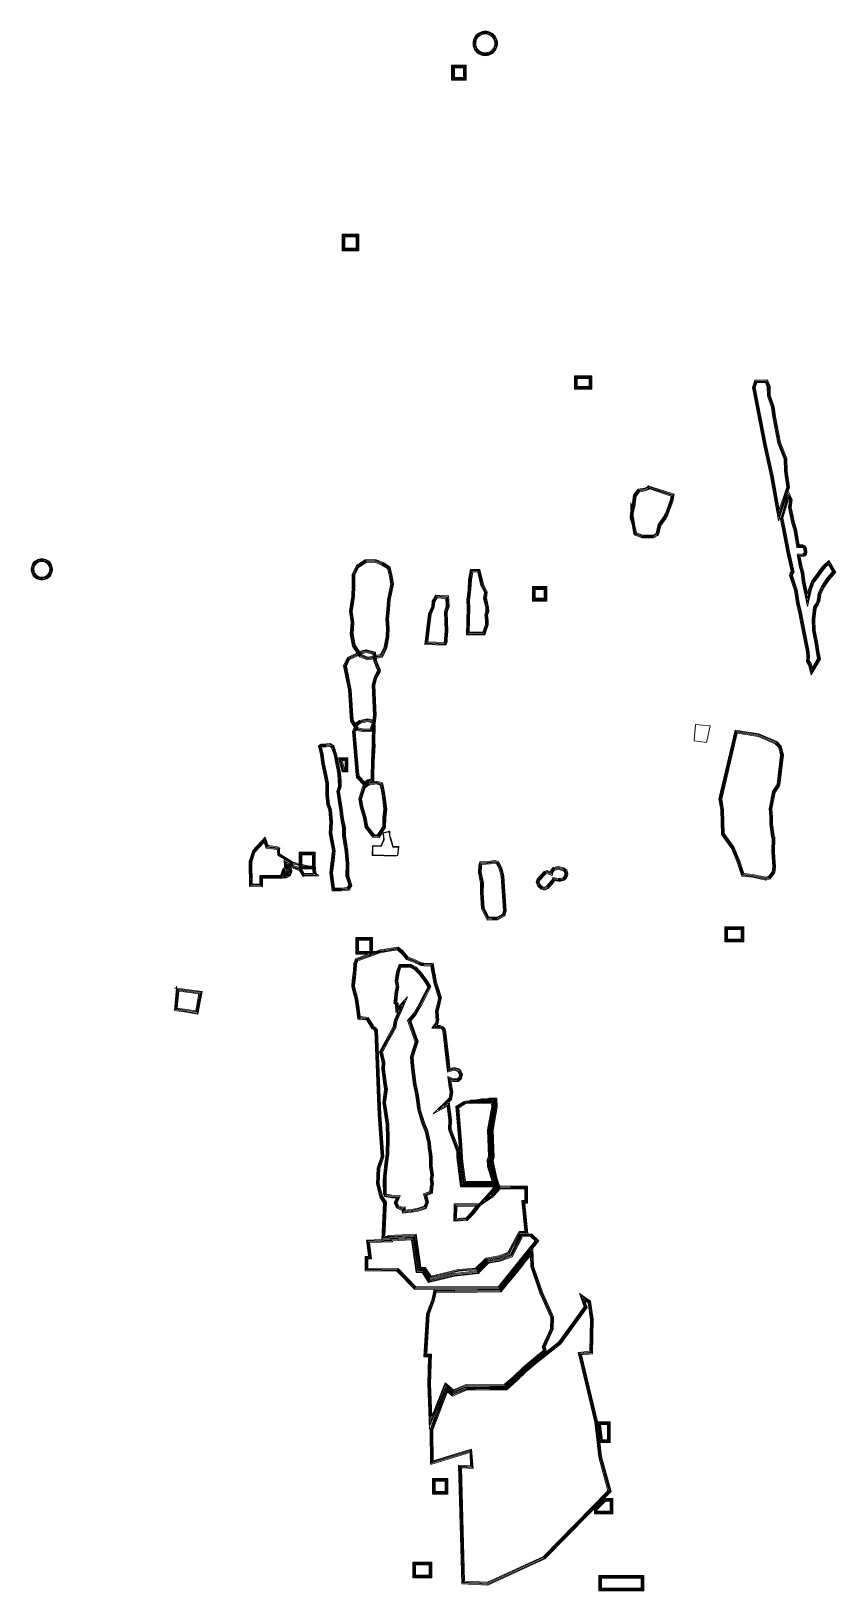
# Model space of a CAD drawing. Extents: x 1379 to 1824, y 6485 to 7347.
import ezdxf

# ---------------------------------------------------------------- set-up
doc = ezdxf.new("R2010")
doc.units = 0
doc.header["$MEASUREMENT"] = 0
doc.header["$PDMODE"] = 2
doc.header["$PDSIZE"] = -1
doc.linetypes.add('DASHED', pattern=[0])

msp = doc.modelspace()

# ---------------------------------------------------------------- linework, layer by layer
at = {"layer": '', "color": 182, "linetype": 'DASHED', "lineweight": 0}
msp.add_polyline3d([(1579.341, 7041.388, 3336), (1577.485, 7032.514, 3336), (1577.141, 7027.286, 3336), (1576.522, 7021.989, 3336), (1576.934, 7017.036, 3336), (1576.728, 7012.289, 3336), (1575.697, 7006.166, 3336), (1573.221, 7001.075, 3336), (1565.175, 6999.493, 3336), (1560.636, 7001.282, 3336), (1556.647, 7007.061, 3336), (1555.478, 7013.802, 3336), (1555.96, 7020.131, 3336), (1555.066, 7026.323, 3336), (1556.304, 7034.647, 3336), (1556.463, 7040.495, 3336), (1556.532, 7046.755, 3336), (1558.801, 7051.571, 3336), (1563.753, 7054.804, 3336), (1569.323, 7055.011, 3336), (1573.587, 7053.222, 3336), (1577.369, 7050.883, 3336), (1578.607, 7045.861, 3336), (1579.341, 7041.388, 3336)], dxfattribs=at)
at = {"layer": '', "color": 1, "linetype": 'CONTINUOUS', "lineweight": 0}
for points in [[(1599.221, 6574.553, 3336), (1598.293, 6599.82, 3336), (1598.755, 6614.622, 3336), (1596.173, 6614.655, 3336), (1597.496, 6638.403, 3336), (1600.448, 6646.025, 3336), (1601.793, 6651.854, 3336)], [(1692.734, 6493.964, 3336), (1717.705, 6493.957, 3336), (1717.705, 6485.53, 3336), (1692.734, 6485.477, 3336), (1692.734, 6493.964, 3336)]]:
    msp.add_polyline3d(points, dxfattribs=at)
at = {"color": 1, "linetype": 'CONTINUOUS', "lineweight": 0}
for p, q in [((1515.387, 6891.758, 3336), (1519.857, 6889.063, 3336)), ((1515.879, 6892.045, 3336), (1519.996, 6889.563, 3336)), ((1516.371, 6892.333, 3336), (1520.135, 6890.063, 3336)), ((1519.647, 6889.191, 3336), (1518.938, 6889.634, 3336)), ((1518.938, 6889.634, 3336), (1518.938, 6889.616, 3336)), ((1518.938, 6889.616, 3336), (1519.777, 6889.111, 3336)), ((1519.908, 6889.617, 3336), (1519.438, 6889.911, 3336)), ((1519.438, 6889.911, 3336), (1519.438, 6889.899, 3336)), ((1519.438, 6889.899, 3336), (1520.035, 6889.539, 3336)), ((1519.998, 6889.563, 3336), (1519.908, 6889.617, 3336)), ((1520.169, 6890.044, 3336), (1519.938, 6890.188, 3336)), ((1519.938, 6890.188, 3336), (1519.938, 6890.181, 3336)), ((1519.938, 6890.181, 3336), (1520.293, 6889.968, 3336)), ((1519.996, 6889.563, 3336), (1519.998, 6889.563, 3336)), ((1520.035, 6889.539, 3336), (1523.539, 6887.428, 3336)), ((1520.135, 6890.063, 3336), (1520.137, 6890.063, 3336)), ((1520.137, 6890.063, 3336), (1520.169, 6890.044, 3336)), ((1520.293, 6889.968, 3336), (1523.735, 6887.893, 3336)), ((1519.091, 6884.788, 3336), (1518.367, 6884.515, 3336)), ((1519.61, 6884.449, 3336), (1518.764, 6884.13, 3336)), ((1522.526, 6887.38, 3336), (1518.848, 6889.223, 3336)), ((1518.848, 6889.223, 3336), (1519.091, 6884.788, 3336)), ((1520.13, 6884.111, 3336), (1519.161, 6883.746, 3336)), ((1522.218, 6886.975, 3336), (1519.394, 6888.39, 3336)), ((1519.394, 6888.39, 3336), (1519.61, 6884.449, 3336)), ((1519.86, 6889.063, 3336), (1519.647, 6889.191, 3336)), ((1519.777, 6889.111, 3336), (1523.342, 6886.962, 3336)), ((1519.857, 6889.063, 3336), (1519.86, 6889.063, 3336)), ((1521.909, 6886.571, 3336), (1519.941, 6887.557, 3336)), ((1519.941, 6887.557, 3336), (1520.13, 6884.111, 3336)), ((1523.701, 6886.075, 3336), (1522.526, 6887.38, 3336)), ((1523.342, 6886.962, 3336), (1526.749, 6886.073, 3336)), ((1523.539, 6887.428, 3336), (1526.875, 6886.556, 3336)), ((1523.735, 6887.893, 3336), (1527.002, 6887.04, 3336)), ((1526.749, 6886.073, 3336), (1530.107, 6885.196, 3336)), ((1526.875, 6886.556, 3336), (1530.233, 6885.679, 3336)), ((1527.002, 6887.04, 3336), (1530.36, 6886.163, 3336)), ((1530.107, 6885.196, 3336), (1532.524, 6884.564, 3336)), ((1530.233, 6885.679, 3336), (1532.65, 6885.048, 3336)), ((1530.36, 6886.163, 3336), (1532.775, 6885.532, 3336)), ((1532.524, 6884.564, 3336), (1534.321, 6884.1, 3336)), ((1532.65, 6885.048, 3336), (1534.456, 6884.582, 3336)), ((1532.775, 6885.532, 3336), (1534.59, 6885.063, 3336)), ((1614.384, 6724.508, 3336), (1614.636, 6721.985, 3336)), ((1614.636, 6721.985, 3336), (1616.408, 6708.5, 3336)), ((1614.884, 6724.541, 3336), (1615.132, 6722.042, 3336)), ((1615.132, 6722.042, 3336), (1616.847, 6709, 3336)), ((1615.383, 6724.574, 3336), (1615.629, 6722.1, 3336)), ((1615.629, 6722.1, 3336), (1617.285, 6709.5, 3336)), ((1613.092, 6690.035, 3336), (1613.253, 6698.66, 3336)), ((1613.253, 6698.66, 3336), (1627.081, 6698.902, 3336)), ((1613.602, 6690.572, 3336), (1613.744, 6698.168, 3336)), ((1613.744, 6698.168, 3336), (1626.046, 6698.384, 3336)), ((1614.112, 6691.109, 3336), (1614.235, 6697.677, 3336)), ((1619.411, 6691.481, 3336), (1614.112, 6691.109, 3336)), ((1614.235, 6697.677, 3336), (1625.012, 6697.865, 3336)), ((1622.485, 6694.606, 3336), (1619.411, 6691.481, 3336)), ((1622.862, 6694.276, 3336), (1619.634, 6690.995, 3336)), ((1623.239, 6693.947, 3336), (1619.858, 6690.51, 3336)), ((1625.012, 6697.865, 3336), (1622.485, 6694.606, 3336)), ((1626.046, 6698.384, 3336), (1622.862, 6694.276, 3336)), ((1627.081, 6698.902, 3336), (1623.239, 6693.947, 3336)), ((1619.858, 6690.51, 3336), (1613.092, 6690.035, 3336)), ((1619.634, 6690.995, 3336), (1613.602, 6690.572, 3336)), ((1648.23, 6682.895, 3336), (1642.536, 6672.26, 3336)), ((1648.726, 6683.952, 3336), (1647.852, 6682.239, 3336)), ((1647.852, 6682.239, 3336), (1648.234, 6682.987, 3336)), ((1648.234, 6682.987, 3336), (1648.23, 6682.895, 3336)), ((1649.036, 6683.46, 3336), (1648.297, 6682.012, 3336)), ((1649.347, 6682.968, 3336), (1648.743, 6681.784, 3336)), ((1576.501, 6680.131, 3336), (1573.436, 6680.01, 3336)), ((1576.437, 6680.629, 3336), (1573.961, 6680.531, 3336)), ((1576.373, 6681.127, 3336), (1574.487, 6681.052, 3336)), ((1576.17, 6681.682, 3336), (1575.997, 6681.044, 3336)), ((1575.997, 6681.044, 3336), (1576.373, 6681.127, 3336)), ((1591.882, 6682.39, 3336), (1576.17, 6681.682, 3336)), ((1576.557, 6681.199, 3336), (1576.401, 6680.621, 3336)), ((1576.401, 6680.621, 3336), (1576.437, 6680.629, 3336)), ((1576.804, 6680.197, 3336), (1576.501, 6680.131, 3336)), ((1591.451, 6681.87, 3336), (1576.557, 6681.199, 3336)), ((1576.945, 6680.716, 3336), (1576.804, 6680.197, 3336)), ((1591.02, 6681.35, 3336), (1576.945, 6680.716, 3336)), ((1593.068, 6666.995, 3336), (1591.02, 6681.35, 3336)), ((1593.563, 6667.065, 3336), (1591.451, 6681.87, 3336)), ((1594.058, 6667.135, 3336), (1591.882, 6682.39, 3336)), ((1647.619, 6680.696, 3336), (1642.888, 6671.859, 3336)), ((1647.009, 6678.496, 3336), (1643.24, 6671.457, 3336)), ((1648.743, 6681.784, 3336), (1647.003, 6678.38, 3336)), ((1647.003, 6678.38, 3336), (1647.009, 6678.496, 3336)), ((1648.297, 6682.012, 3336), (1647.619, 6680.684, 3336)), ((1647.619, 6680.684, 3336), (1647.619, 6680.696, 3336)), ((1593.618, 6663.084, 3336), (1593.068, 6666.995, 3336)), ((1594.053, 6663.577, 3336), (1593.563, 6667.065, 3336)), ((1594.489, 6664.069, 3336), (1594.058, 6667.135, 3336)), ((1629.458, 6668.256, 3336), (1624.654, 6663.55, 3336)), ((1629.81, 6667.901, 3336), (1625.043, 6663.232, 3336)), ((1630.161, 6667.545, 3336), (1625.432, 6662.913, 3336)), ((1629.917, 6668.715, 3336), (1629.458, 6668.256, 3336)), ((1630.124, 6668.215, 3336), (1629.81, 6667.901, 3336)), ((1629.926, 6668.715, 3336), (1629.917, 6668.715, 3336)), ((1630.343, 6669.124, 3336), (1629.926, 6668.715, 3336)), ((1630.13, 6668.215, 3336), (1630.124, 6668.215, 3336)), ((1630.582, 6668.657, 3336), (1630.13, 6668.215, 3336)), ((1630.331, 6667.715, 3336), (1630.161, 6667.545, 3336)), ((1630.335, 6667.715, 3336), (1630.331, 6667.715, 3336)), ((1630.82, 6668.191, 3336), (1630.335, 6667.715, 3336)), ((1637.465, 6670.353, 3336), (1630.343, 6669.124, 3336)), ((1637.564, 6669.862, 3336), (1630.582, 6668.657, 3336)), ((1637.664, 6669.372, 3336), (1630.82, 6668.191, 3336)), ((1642.536, 6672.26, 3336), (1637.464, 6670.352, 3336)), ((1637.464, 6670.352, 3336), (1637.465, 6670.353, 3336)), ((1637.609, 6669.873, 3336), (1637.564, 6669.862, 3336)), ((1642.888, 6671.859, 3336), (1637.609, 6669.873, 3336)), ((1637.755, 6669.393, 3336), (1637.664, 6669.372, 3336)), ((1643.24, 6671.457, 3336), (1637.755, 6669.393, 3336)), ((1646.653, 6661.743, 3336), (1650.462, 6666.605, 3336)), ((1647.03, 6661.415, 3336), (1650.866, 6666.311, 3336)), ((1647.408, 6661.086, 3336), (1651.271, 6666.016, 3336)), ((1650.462, 6666.605, 3336), (1650.562, 6666.754, 3336)), ((1650.562, 6666.754, 3336), (1652.772, 6669.476, 3336)), ((1650.866, 6666.311, 3336), (1650.965, 6666.456, 3336)), ((1650.965, 6666.456, 3336), (1653.153, 6669.153, 3336)), ((1651.271, 6666.016, 3336), (1651.367, 6666.159, 3336)), ((1651.367, 6666.159, 3336), (1653.535, 6668.83, 3336)), ((1596.329, 6663.039, 3336), (1593.618, 6663.084, 3336)), ((1596.597, 6663.534, 3336), (1594.053, 6663.577, 3336)), ((1596.865, 6664.03, 3336), (1594.489, 6664.069, 3336)), ((1599.635, 6658.163, 3336), (1596.329, 6663.039, 3336)), ((1599.856, 6658.728, 3336), (1596.597, 6663.534, 3336)), ((1600.077, 6659.293, 3336), (1596.865, 6664.03, 3336)), ((1611.523, 6660.931, 3336), (1599.635, 6658.163, 3336)), ((1611.405, 6661.417, 3336), (1599.856, 6658.728, 3336)), ((1611.287, 6661.903, 3336), (1600.077, 6659.293, 3336)), ((1615.126, 6662.873, 3336), (1611.287, 6661.903, 3336)), ((1615.208, 6662.379, 3336), (1611.405, 6661.417, 3336)), ((1615.291, 6661.884, 3336), (1611.523, 6660.931, 3336)), ((1624.74, 6663.683, 3336), (1615.126, 6662.873, 3336)), ((1625.026, 6663.205, 3336), (1615.208, 6662.379, 3336)), ((1625.311, 6662.728, 3336), (1615.291, 6661.884, 3336)), ((1624.654, 6663.55, 3336), (1624.74, 6663.683, 3336)), ((1625.043, 6663.232, 3336), (1625.026, 6663.205, 3336)), ((1625.432, 6662.913, 3336), (1625.311, 6662.728, 3336)), ((1638.538, 6651.929, 3336), (1645.403, 6660.148, 3336)), ((1638.841, 6651.511, 3336), (1645.792, 6659.833, 3336)), ((1639.144, 6651.094, 3336), (1646.181, 6659.519, 3336)), ((1645.403, 6660.148, 3336), (1645.841, 6660.707, 3336)), ((1645.675, 6660.729, 3336), (1646.653, 6661.743, 3336)), ((1645.811, 6660.893, 3336), (1645.675, 6660.729, 3336)), ((1645.792, 6659.833, 3336), (1646.369, 6660.571, 3336)), ((1645.841, 6660.707, 3336), (1645.811, 6660.893, 3336)), ((1646.047, 6660.395, 3336), (1647.03, 6661.415, 3336)), ((1646.341, 6660.748, 3336), (1646.047, 6660.395, 3336)), ((1646.181, 6659.519, 3336), (1646.897, 6660.434, 3336)), ((1646.369, 6660.571, 3336), (1646.341, 6660.748, 3336)), ((1646.42, 6660.061, 3336), (1647.408, 6661.086, 3336)), ((1646.87, 6660.602, 3336), (1646.42, 6660.061, 3336)), ((1646.897, 6660.434, 3336), (1646.87, 6660.602, 3336)), ((1613.233, 6651.264, 3336), (1638.084, 6651.58, 3336)), ((1613.234, 6650.764, 3336), (1638.293, 6651.082, 3336)), ((1613.236, 6650.264, 3336), (1638.503, 6650.585, 3336)), ((1638.084, 6651.58, 3336), (1638.252, 6651.581, 3336)), ((1638.084, 6651.58, 3336), (1638.084, 6651.58, 3336)), ((1638.252, 6651.581, 3336), (1638.532, 6651.926, 3336)), ((1638.293, 6651.082, 3336), (1638.292, 6651.081, 3336)), ((1638.292, 6651.081, 3336), (1638.492, 6651.082, 3336)), ((1638.492, 6651.082, 3336), (1638.838, 6651.51, 3336)), ((1638.503, 6650.585, 3336), (1638.501, 6650.583, 3336)), ((1638.501, 6650.583, 3336), (1638.732, 6650.584, 3336)), ((1638.532, 6651.926, 3336), (1638.538, 6651.929, 3336)), ((1638.732, 6650.584, 3336), (1639.145, 6651.094, 3336)), ((1638.838, 6651.51, 3336), (1638.841, 6651.511, 3336)), ((1639.145, 6651.094, 3336), (1639.144, 6651.094, 3336)), ((1660.071, 6616.428, 3336), (1656.641, 6613.678, 3336)), ((1660.383, 6616.038, 3336), (1656.957, 6613.291, 3336)), ((1660.696, 6615.648, 3336), (1657.272, 6612.903, 3336)), ((1650.748, 6608.811, 3336), (1645.445, 6603.543, 3336)), ((1651.084, 6608.44, 3336), (1645.783, 6603.174, 3336)), ((1651.42, 6608.069, 3336), (1646.121, 6602.805, 3336)), ((1656.641, 6613.678, 3336), (1650.748, 6608.811, 3336)), ((1656.957, 6613.291, 3336), (1651.084, 6608.44, 3336)), ((1657.272, 6612.903, 3336), (1651.42, 6608.069, 3336)), ((1612.435, 6596.491, 3336), (1607.937, 6600.322, 3336)), ((1612.344, 6595.912, 3336), (1608.142, 6599.49, 3336)), ((1612.252, 6595.334, 3336), (1608.348, 6598.659, 3336)), ((1619.619, 6598.368, 3336), (1612.252, 6595.334, 3336)), ((1619.518, 6598.867, 3336), (1612.344, 6595.912, 3336)), ((1619.417, 6599.367, 3336), (1612.435, 6596.491, 3336)), ((1640.712, 6599.542, 3336), (1619.417, 6599.367, 3336)), ((1640.896, 6599.044, 3336), (1619.518, 6598.867, 3336)), ((1641.081, 6598.545, 3336), (1619.619, 6598.368, 3336)), ((1645.445, 6603.543, 3336), (1640.712, 6599.542, 3336)), ((1645.783, 6603.174, 3336), (1640.896, 6599.044, 3336)), ((1646.121, 6602.805, 3336), (1641.081, 6598.545, 3336)), ((1693.52, 6569.976, 3336), (1692.542, 6578.248, 3336)), ((1694.016, 6570.034, 3336), (1693.105, 6577.749, 3336)), ((1694.513, 6570.093, 3336), (1693.667, 6577.249, 3336)), ((1693.149, 6533.101, 3336), (1696.023, 6536.021, 3336)), ((1693.506, 6532.751, 3336), (1696.23, 6535.519, 3336)), ((1693.862, 6532.4, 3336), (1696.438, 6535.016, 3336))]:
    msp.add_line(p, q, dxfattribs=at)
at = {"color": 182, "linetype": 'DASHED', "lineweight": 0}
for points in [[(1630, 7346.661, 3336), (1630.425, 7346.647, 3336), (1630.847, 7346.607, 3336), (1631.267, 7346.541, 3336), (1631.681, 7346.448, 3336), (1632.089, 7346.33, 3336), (1632.489, 7346.186, 3336), (1632.879, 7346.017, 3336), (1633.257, 7345.825, 3336), (1633.623, 7345.608, 3336), (1633.974, 7345.37, 3336), (1634.31, 7345.109, 3336), (1634.628, 7344.828, 3336), (1634.928, 7344.528, 3336), (1635.209, 7344.209, 3336), (1635.47, 7343.874, 3336), (1635.708, 7343.522, 3336), (1635.925, 7343.157, 3336), (1636.117, 7342.778, 3336), (1636.286, 7342.389, 3336), (1636.43, 7341.989, 3336), (1636.548, 7341.581, 3336), (1636.641, 7341.167, 3336), (1636.708, 7340.747, 3336), (1636.748, 7340.324, 3336), (1636.761, 7339.9, 3336), (1636.748, 7339.476, 3336), (1636.708, 7339.053, 3336), (1636.641, 7338.633, 3336), (1636.548, 7338.219, 3336), (1636.43, 7337.811, 3336), (1636.286, 7337.411, 3336), (1636.117, 7337.021, 3336), (1635.925, 7336.643, 3336), (1635.708, 7336.277, 3336), (1635.47, 7335.926, 3336), (1635.209, 7335.59, 3336), (1634.928, 7335.272, 3336), (1634.628, 7334.972, 3336), (1634.31, 7334.69, 3336), (1633.974, 7334.43, 3336), (1633.623, 7334.191, 3336), (1633.257, 7333.975, 3336), (1632.879, 7333.783, 3336), (1632.489, 7333.614, 3336), (1632.089, 7333.47, 3336), (1631.681, 7333.352, 3336), (1631.267, 7333.259, 3336), (1630.847, 7333.192, 3336), (1630.425, 7333.152, 3336), (1630, 7333.139, 3336), (1629.575, 7333.152, 3336), (1629.153, 7333.192, 3336), (1628.733, 7333.259, 3336), (1628.319, 7333.352, 3336), (1627.911, 7333.47, 3336), (1627.511, 7333.614, 3336), (1627.121, 7333.783, 3336), (1626.743, 7333.975, 3336), (1626.377, 7334.191, 3336), (1626.026, 7334.43, 3336), (1625.69, 7334.69, 3336), (1625.372, 7334.972, 3336), (1625.072, 7335.272, 3336), (1624.791, 7335.59, 3336), (1624.53, 7335.926, 3336), (1624.292, 7336.277, 3336), (1624.075, 7336.643, 3336), (1623.883, 7337.021, 3336), (1623.714, 7337.411, 3336), (1623.57, 7337.811, 3336), (1623.452, 7338.219, 3336), (1623.359, 7338.633, 3336), (1623.292, 7339.053, 3336), (1623.252, 7339.476, 3336), (1623.239, 7339.9, 3336), (1623.252, 7340.324, 3336), (1623.292, 7340.747, 3336), (1623.359, 7341.167, 3336), (1623.452, 7341.581, 3336), (1623.57, 7341.989, 3336), (1623.714, 7342.389, 3336), (1623.883, 7342.778, 3336), (1624.075, 7343.157, 3336), (1624.292, 7343.522, 3336), (1624.53, 7343.874, 3336), (1624.791, 7344.209, 3336), (1625.072, 7344.528, 3336), (1625.372, 7344.828, 3336), (1625.69, 7345.109, 3336), (1626.026, 7345.37, 3336), (1626.377, 7345.608, 3336), (1626.743, 7345.825, 3336), (1627.121, 7346.017, 3336), (1627.511, 7346.186, 3336), (1627.911, 7346.33, 3336), (1628.319, 7346.448, 3336), (1628.733, 7346.541, 3336), (1629.153, 7346.607, 3336), (1629.575, 7346.647, 3336), (1630, 7346.661, 3336)], [(1630, 7346.161, 3336), (1630.393, 7346.148, 3336), (1630.785, 7346.111, 3336), (1631.173, 7346.05, 3336), (1631.557, 7345.963, 3336), (1631.935, 7345.854, 3336), (1632.305, 7345.721, 3336), (1632.666, 7345.564, 3336), (1633.016, 7345.387, 3336), (1633.355, 7345.186, 3336), (1633.68, 7344.965, 3336), (1633.991, 7344.724, 3336), (1634.285, 7344.464, 3336), (1634.563, 7344.186, 3336), (1634.824, 7343.89, 3336), (1635.065, 7343.58, 3336), (1635.286, 7343.254, 3336), (1635.487, 7342.916, 3336), (1635.664, 7342.565, 3336), (1635.821, 7342.205, 3336), (1635.954, 7341.835, 3336), (1636.063, 7341.457, 3336), (1636.15, 7341.073, 3336), (1636.212, 7340.684, 3336), (1636.249, 7340.293, 3336), (1636.261, 7339.9, 3336), (1636.249, 7339.507, 3336), (1636.212, 7339.116, 3336), (1636.15, 7338.727, 3336), (1636.063, 7338.343, 3336), (1635.954, 7337.965, 3336), (1635.821, 7337.595, 3336), (1635.664, 7337.234, 3336), (1635.487, 7336.884, 3336), (1635.286, 7336.545, 3336), (1635.065, 7336.22, 3336), (1634.824, 7335.909, 3336), (1634.564, 7335.615, 3336), (1634.285, 7335.336, 3336), (1633.991, 7335.075, 3336), (1633.68, 7334.835, 3336), (1633.355, 7334.613, 3336), (1633.016, 7334.414, 3336), (1632.666, 7334.236, 3336), (1632.305, 7334.079, 3336), (1631.935, 7333.946, 3336), (1631.557, 7333.837, 3336), (1631.173, 7333.75, 3336), (1630.784, 7333.688, 3336), (1630.394, 7333.651, 3336), (1630, 7333.639, 3336), (1629.606, 7333.651, 3336), (1629.216, 7333.688, 3336), (1628.827, 7333.75, 3336), (1628.443, 7333.837, 3336), (1628.065, 7333.946, 3336), (1627.695, 7334.079, 3336), (1627.334, 7334.236, 3336), (1626.984, 7334.414, 3336), (1626.645, 7334.613, 3336), (1626.32, 7334.835, 3336), (1626.009, 7335.075, 3336), (1625.715, 7335.336, 3336), (1625.436, 7335.615, 3336), (1625.176, 7335.909, 3336), (1624.935, 7336.22, 3336), (1624.714, 7336.545, 3336), (1624.513, 7336.884, 3336), (1624.336, 7337.234, 3336), (1624.179, 7337.595, 3336), (1624.046, 7337.965, 3336), (1623.937, 7338.343, 3336), (1623.85, 7338.727, 3336), (1623.788, 7339.116, 3336), (1623.751, 7339.507, 3336), (1623.739, 7339.9, 3336), (1623.751, 7340.293, 3336), (1623.788, 7340.684, 3336), (1623.85, 7341.073, 3336), (1623.937, 7341.457, 3336), (1624.046, 7341.835, 3336), (1624.179, 7342.205, 3336), (1624.336, 7342.565, 3336), (1624.513, 7342.916, 3336), (1624.714, 7343.254, 3336), (1624.935, 7343.58, 3336), (1625.176, 7343.89, 3336), (1625.437, 7344.186, 3336), (1625.715, 7344.464, 3336), (1626.009, 7344.724, 3336), (1626.32, 7344.965, 3336), (1626.645, 7345.186, 3336), (1626.984, 7345.387, 3336), (1627.334, 7345.564, 3336), (1627.695, 7345.721, 3336), (1628.065, 7345.854, 3336), (1628.443, 7345.963, 3336), (1628.827, 7346.05, 3336), (1629.215, 7346.111, 3336), (1629.607, 7346.148, 3336), (1630, 7346.161, 3336)], [(1630, 7345.66, 3336), (1630.361, 7345.649, 3336), (1630.722, 7345.614, 3336), (1631.08, 7345.558, 3336), (1631.432, 7345.479, 3336), (1631.78, 7345.378, 3336), (1632.12, 7345.256, 3336), (1632.453, 7345.112, 3336), (1632.775, 7344.948, 3336), (1633.087, 7344.763, 3336), (1633.386, 7344.56, 3336), (1633.672, 7344.339, 3336), (1633.943, 7344.099, 3336), (1634.199, 7343.843, 3336), (1634.439, 7343.571, 3336), (1634.66, 7343.286, 3336), (1634.863, 7342.986, 3336), (1635.048, 7342.675, 3336), (1635.212, 7342.352, 3336), (1635.356, 7342.02, 3336), (1635.478, 7341.68, 3336), (1635.579, 7341.332, 3336), (1635.658, 7340.978, 3336), (1635.715, 7340.621, 3336), (1635.749, 7340.262, 3336), (1635.761, 7339.9, 3336), (1635.749, 7339.538, 3336), (1635.715, 7339.179, 3336), (1635.658, 7338.822, 3336), (1635.579, 7338.468, 3336), (1635.478, 7338.12, 3336), (1635.356, 7337.78, 3336), (1635.212, 7337.447, 3336), (1635.048, 7337.125, 3336), (1634.863, 7336.813, 3336), (1634.66, 7336.514, 3336), (1634.439, 7336.228, 3336), (1634.199, 7335.957, 3336), (1633.942, 7335.7, 3336), (1633.672, 7335.46, 3336), (1633.386, 7335.239, 3336), (1633.087, 7335.036, 3336), (1632.776, 7334.852, 3336), (1632.453, 7334.688, 3336), (1632.12, 7334.544, 3336), (1631.78, 7334.422, 3336), (1631.432, 7334.321, 3336), (1631.078, 7334.242, 3336), (1630.721, 7334.185, 3336), (1630.362, 7334.151, 3336), (1630, 7334.139, 3336), (1629.638, 7334.151, 3336), (1629.279, 7334.185, 3336), (1628.922, 7334.242, 3336), (1628.568, 7334.321, 3336), (1628.22, 7334.422, 3336), (1627.88, 7334.544, 3336), (1627.547, 7334.688, 3336), (1627.224, 7334.852, 3336), (1626.913, 7335.036, 3336), (1626.614, 7335.239, 3336), (1626.328, 7335.46, 3336), (1626.058, 7335.7, 3336), (1625.801, 7335.957, 3336), (1625.561, 7336.228, 3336), (1625.34, 7336.514, 3336), (1625.137, 7336.813, 3336), (1624.952, 7337.125, 3336), (1624.788, 7337.447, 3336), (1624.644, 7337.78, 3336), (1624.522, 7338.12, 3336), (1624.421, 7338.468, 3336), (1624.342, 7338.822, 3336), (1624.285, 7339.179, 3336), (1624.251, 7339.538, 3336), (1624.239, 7339.9, 3336), (1624.251, 7340.262, 3336), (1624.285, 7340.621, 3336), (1624.342, 7340.978, 3336), (1624.421, 7341.332, 3336), (1624.522, 7341.68, 3336), (1624.644, 7342.02, 3336), (1624.788, 7342.352, 3336), (1624.952, 7342.675, 3336), (1625.137, 7342.986, 3336), (1625.34, 7343.286, 3336), (1625.561, 7343.571, 3336), (1625.801, 7343.843, 3336), (1626.057, 7344.099, 3336), (1626.328, 7344.339, 3336), (1626.614, 7344.56, 3336), (1626.913, 7344.763, 3336), (1627.225, 7344.948, 3336), (1627.547, 7345.112, 3336), (1627.88, 7345.256, 3336), (1628.22, 7345.378, 3336), (1628.568, 7345.479, 3336), (1628.92, 7345.558, 3336), (1629.278, 7345.614, 3336), (1629.639, 7345.649, 3336), (1630, 7345.66, 3336)], [(1630, 7345.16, 3336), (1630.329, 7345.149, 3336), (1630.66, 7345.118, 3336), (1630.986, 7345.067, 3336), (1631.308, 7344.994, 3336), (1631.626, 7344.902, 3336), (1631.936, 7344.791, 3336), (1632.241, 7344.659, 3336), (1632.534, 7344.51, 3336), (1632.819, 7344.341, 3336), (1633.092, 7344.156, 3336), (1633.352, 7343.954, 3336), (1633.6, 7343.735, 3336), (1633.834, 7343.501, 3336), (1634.054, 7343.251, 3336), (1634.256, 7342.992, 3336), (1634.441, 7342.718, 3336), (1634.61, 7342.434, 3336), (1634.759, 7342.14, 3336), (1634.891, 7341.836, 3336), (1635.002, 7341.526, 3336), (1635.094, 7341.208, 3336), (1635.167, 7340.884, 3336), (1635.219, 7340.558, 3336), (1635.25, 7340.23, 3336), (1635.26, 7339.9, 3336), (1635.25, 7339.57, 3336), (1635.219, 7339.242, 3336), (1635.167, 7338.916, 3336), (1635.094, 7338.592, 3336), (1635.002, 7338.274, 3336), (1634.891, 7337.964, 3336), (1634.759, 7337.659, 3336), (1634.61, 7337.366, 3336), (1634.441, 7337.081, 3336), (1634.256, 7336.808, 3336), (1634.054, 7336.548, 3336), (1633.835, 7336.3, 3336), (1633.599, 7336.064, 3336), (1633.352, 7335.846, 3336), (1633.092, 7335.644, 3336), (1632.819, 7335.458, 3336), (1632.535, 7335.291, 3336), (1632.241, 7335.141, 3336), (1631.936, 7335.009, 3336), (1631.626, 7334.898, 3336), (1631.308, 7334.806, 3336), (1630.984, 7334.733, 3336), (1630.658, 7334.681, 3336), (1630.331, 7334.65, 3336), (1630, 7334.64, 3336), (1629.669, 7334.65, 3336), (1629.342, 7334.681, 3336), (1629.016, 7334.733, 3336), (1628.692, 7334.806, 3336), (1628.374, 7334.898, 3336), (1628.064, 7335.009, 3336), (1627.759, 7335.141, 3336), (1627.465, 7335.291, 3336), (1627.181, 7335.458, 3336), (1626.908, 7335.644, 3336), (1626.648, 7335.846, 3336), (1626.401, 7336.064, 3336), (1626.165, 7336.3, 3336), (1625.946, 7336.548, 3336), (1625.744, 7336.808, 3336), (1625.559, 7337.081, 3336), (1625.39, 7337.366, 3336), (1625.241, 7337.659, 3336), (1625.109, 7337.964, 3336), (1624.998, 7338.274, 3336), (1624.906, 7338.592, 3336), (1624.833, 7338.916, 3336), (1624.781, 7339.242, 3336), (1624.75, 7339.57, 3336), (1624.74, 7339.9, 3336), (1624.75, 7340.23, 3336), (1624.781, 7340.558, 3336), (1624.833, 7340.884, 3336), (1624.906, 7341.208, 3336), (1624.998, 7341.526, 3336), (1625.109, 7341.836, 3336), (1625.241, 7342.14, 3336), (1625.39, 7342.434, 3336), (1625.559, 7342.718, 3336), (1625.744, 7342.992, 3336), (1625.946, 7343.251, 3336), (1626.166, 7343.501, 3336), (1626.4, 7343.735, 3336), (1626.648, 7343.954, 3336), (1626.908, 7344.156, 3336), (1627.181, 7344.341, 3336), (1627.466, 7344.51, 3336), (1627.759, 7344.659, 3336), (1628.064, 7344.791, 3336), (1628.374, 7344.902, 3336), (1628.692, 7344.994, 3336), (1629.014, 7345.067, 3336), (1629.34, 7345.118, 3336), (1629.671, 7345.149, 3336), (1630, 7345.16, 3336)], [(1611.438, 7327.958, 3336), (1619.439, 7327.958, 3336), (1619.439, 7319.634, 3336), (1611.438, 7319.634, 3336), (1611.438, 7327.958, 3336)], [(1611.938, 7327.458, 3336), (1618.939, 7327.458, 3336), (1618.939, 7320.134, 3336), (1611.938, 7320.134, 3336), (1611.938, 7327.458, 3336)], [(1612.438, 7326.958, 3336), (1618.439, 7326.958, 3336), (1618.439, 7320.634, 3336), (1612.438, 7320.634, 3336), (1612.438, 7326.958, 3336)], [(1612.938, 7326.458, 3336), (1617.939, 7326.458, 3336), (1617.939, 7321.134, 3336), (1612.938, 7321.134, 3336), (1612.938, 7326.458, 3336)], [(1778.997, 7153.958, 3336), (1785.904, 7154.115, 3336), (1787.312, 7150.503, 3336), (1787.483, 7145.637, 3336), (1789.654, 7139.227, 3336), (1790.361, 7133.812, 3336), (1793.071, 7119.571, 3336), (1796.545, 7110.706, 3336), (1796.765, 7103.792, 3336), (1798.092, 7094.843, 3336), (1792.012, 7076.205, 3336), (1787.61, 7100.981, 3336), (1783.901, 7117.653, 3336), (1777.627, 7149.963, 3336), (1778.997, 7153.958, 3336)], [(1779.357, 7153.466, 3336), (1785.565, 7153.607, 3336), (1786.815, 7150.401, 3336), (1786.986, 7145.546, 3336), (1789.165, 7139.113, 3336), (1789.867, 7133.733, 3336), (1792.589, 7119.432, 3336), (1796.048, 7110.604, 3336), (1796.266, 7103.747, 3336), (1797.58, 7094.886, 3336), (1792.155, 7078.257, 3336), (1788.1, 7101.079, 3336), (1784.391, 7117.755, 3336), (1778.143, 7149.927, 3336), (1779.357, 7153.466, 3336)], [(1779.717, 7152.974, 3336), (1785.227, 7153.099, 3336), (1786.319, 7150.298, 3336), (1786.489, 7145.455, 3336), (1788.675, 7139, 3336), (1789.373, 7133.654, 3336), (1792.106, 7119.293, 3336), (1795.551, 7110.502, 3336), (1795.767, 7103.702, 3336), (1797.068, 7094.929, 3336), (1792.299, 7080.308, 3336), (1788.591, 7101.177, 3336), (1784.88, 7117.857, 3336), (1778.66, 7149.891, 3336), (1779.717, 7152.974, 3336)], [(1780.077, 7152.482, 3336), (1784.888, 7152.592, 3336), (1785.822, 7150.196, 3336), (1785.992, 7145.364, 3336), (1788.186, 7138.886, 3336), (1788.879, 7133.574, 3336), (1791.624, 7119.154, 3336), (1795.054, 7110.4, 3336), (1795.269, 7103.658, 3336), (1796.556, 7094.972, 3336), (1792.442, 7082.36, 3336), (1789.081, 7101.275, 3336), (1785.37, 7117.959, 3336), (1779.176, 7149.856, 3336), (1780.077, 7152.482, 3336)], [(1385.054, 7043.627, 3336), (1384.317, 7043.674, 3336), (1383.592, 7043.812, 3336), (1382.89, 7044.041, 3336), (1382.221, 7044.355, 3336), (1381.598, 7044.75, 3336), (1381.029, 7045.221, 3336), (1380.524, 7045.759, 3336), (1380.089, 7046.357, 3336), (1379.734, 7047.004, 3336), (1379.462, 7047.69, 3336), (1379.278, 7048.406, 3336), (1379.186, 7049.138, 3336), (1379.186, 7049.876, 3336), (1379.278, 7050.609, 3336), (1379.462, 7051.324, 3336), (1379.734, 7052.011, 3336), (1380.089, 7052.658, 3336), (1380.524, 7053.255, 3336), (1381.029, 7053.793, 3336), (1381.598, 7054.264, 3336), (1382.221, 7054.66, 3336), (1382.89, 7054.974, 3336), (1383.592, 7055.203, 3336), (1384.317, 7055.341, 3336), (1385.054, 7055.387, 3336), (1385.791, 7055.341, 3336), (1386.516, 7055.203, 3336), (1387.219, 7054.974, 3336), (1387.887, 7054.66, 3336), (1388.51, 7054.264, 3336), (1389.079, 7053.793, 3336), (1389.585, 7053.255, 3336), (1390.019, 7052.658, 3336), (1390.374, 7052.011, 3336), (1390.646, 7051.324, 3336), (1390.83, 7050.609, 3336), (1390.922, 7049.876, 3336), (1390.922, 7049.138, 3336), (1390.83, 7048.406, 3336), (1390.646, 7047.69, 3336), (1390.374, 7047.004, 3336), (1390.019, 7046.357, 3336), (1389.585, 7045.759, 3336), (1389.079, 7045.221, 3336), (1388.51, 7044.75, 3336), (1387.887, 7044.355, 3336), (1387.219, 7044.041, 3336), (1386.516, 7043.812, 3336), (1385.791, 7043.674, 3336), (1385.054, 7043.627, 3336)], [(1385.054, 7044.128, 3336), (1384.38, 7044.171, 3336), (1383.717, 7044.297, 3336), (1383.074, 7044.507, 3336), (1382.462, 7044.794, 3336), (1381.892, 7045.155, 3336), (1381.372, 7045.586, 3336), (1380.91, 7046.078, 3336), (1380.512, 7046.625, 3336), (1380.187, 7047.217, 3336), (1379.938, 7047.845, 3336), (1379.77, 7048.5, 3336), (1379.686, 7049.169, 3336), (1379.686, 7049.845, 3336), (1379.77, 7050.515, 3336), (1379.938, 7051.169, 3336), (1380.187, 7051.798, 3336), (1380.512, 7052.389, 3336), (1380.91, 7052.935, 3336), (1381.372, 7053.428, 3336), (1381.893, 7053.859, 3336), (1382.462, 7054.221, 3336), (1383.074, 7054.508, 3336), (1383.717, 7054.718, 3336), (1384.38, 7054.844, 3336), (1385.054, 7054.886, 3336), (1385.728, 7054.844, 3336), (1386.391, 7054.718, 3336), (1387.035, 7054.508, 3336), (1387.646, 7054.221, 3336), (1388.215, 7053.859, 3336), (1388.736, 7053.428, 3336), (1389.199, 7052.935, 3336), (1389.596, 7052.39, 3336), (1389.921, 7051.798, 3336), (1390.17, 7051.169, 3336), (1390.338, 7050.515, 3336), (1390.422, 7049.845, 3336), (1390.422, 7049.169, 3336), (1390.338, 7048.5, 3336), (1390.17, 7047.845, 3336), (1389.921, 7047.217, 3336), (1389.596, 7046.625, 3336), (1389.199, 7046.078, 3336), (1388.736, 7045.586, 3336), (1388.216, 7045.155, 3336), (1387.646, 7044.794, 3336), (1387.035, 7044.507, 3336), (1386.391, 7044.297, 3336), (1385.728, 7044.171, 3336), (1385.054, 7044.128, 3336)], [(1385.054, 7044.629, 3336), (1384.443, 7044.668, 3336), (1383.842, 7044.782, 3336), (1383.259, 7044.973, 3336), (1382.703, 7045.233, 3336), (1382.187, 7045.561, 3336), (1381.715, 7045.951, 3336), (1381.296, 7046.398, 3336), (1380.935, 7046.894, 3336), (1380.641, 7047.43, 3336), (1380.415, 7048, 3336), (1380.262, 7048.594, 3336), (1380.186, 7049.201, 3336), (1380.186, 7049.813, 3336), (1380.262, 7050.421, 3336), (1380.415, 7051.014, 3336), (1380.641, 7051.585, 3336), (1380.935, 7052.121, 3336), (1381.296, 7052.616, 3336), (1381.715, 7053.063, 3336), (1382.187, 7053.454, 3336), (1382.704, 7053.782, 3336), (1383.259, 7054.042, 3336), (1383.842, 7054.233, 3336), (1384.442, 7054.347, 3336), (1385.054, 7054.385, 3336), (1385.666, 7054.347, 3336), (1386.267, 7054.233, 3336), (1386.85, 7054.042, 3336), (1387.404, 7053.782, 3336), (1387.921, 7053.454, 3336), (1388.393, 7053.062, 3336), (1388.813, 7052.616, 3336), (1389.173, 7052.121, 3336), (1389.467, 7051.585, 3336), (1389.693, 7051.014, 3336), (1389.846, 7050.421, 3336), (1389.922, 7049.813, 3336), (1389.922, 7049.201, 3336), (1389.846, 7048.594, 3336), (1389.693, 7048, 3336), (1389.467, 7047.43, 3336), (1389.173, 7046.893, 3336), (1388.813, 7046.398, 3336), (1388.393, 7045.952, 3336), (1387.921, 7045.561, 3336), (1387.405, 7045.233, 3336), (1386.85, 7044.973, 3336), (1386.267, 7044.782, 3336), (1385.665, 7044.668, 3336), (1385.054, 7044.629, 3336)], [(1385.054, 7045.13, 3336), (1384.506, 7045.165, 3336), (1383.966, 7045.268, 3336), (1383.443, 7045.438, 3336), (1382.944, 7045.673, 3336), (1382.481, 7045.966, 3336), (1382.058, 7046.316, 3336), (1381.682, 7046.717, 3336), (1381.358, 7047.162, 3336), (1381.094, 7047.644, 3336), (1380.891, 7048.155, 3336), (1380.754, 7048.687, 3336), (1380.686, 7049.232, 3336), (1380.686, 7049.782, 3336), (1380.754, 7050.328, 3336), (1380.891, 7050.859, 3336), (1381.094, 7051.372, 3336), (1381.358, 7051.852, 3336), (1381.681, 7052.296, 3336), (1382.058, 7052.698, 3336), (1382.482, 7053.049, 3336), (1382.945, 7053.343, 3336), (1383.443, 7053.577, 3336), (1383.966, 7053.747, 3336), (1384.505, 7053.85, 3336), (1385.054, 7053.884, 3336), (1385.603, 7053.85, 3336), (1386.142, 7053.747, 3336), (1386.666, 7053.577, 3336), (1387.163, 7053.343, 3336), (1387.626, 7053.049, 3336), (1388.05, 7052.697, 3336), (1388.427, 7052.296, 3336), (1388.75, 7051.853, 3336), (1389.014, 7051.372, 3336), (1389.217, 7050.859, 3336), (1389.354, 7050.328, 3336), (1389.422, 7049.782, 3336), (1389.422, 7049.232, 3336), (1389.354, 7048.687, 3336), (1389.217, 7048.155, 3336), (1389.014, 7047.644, 3336), (1388.749, 7047.161, 3336), (1388.427, 7046.717, 3336), (1388.05, 7046.317, 3336), (1387.627, 7045.966, 3336), (1387.163, 7045.672, 3336), (1386.666, 7045.438, 3336), (1386.142, 7045.268, 3336), (1385.602, 7045.165, 3336), (1385.054, 7045.13, 3336)], [(1578.832, 7041.399, 3336), (1576.988, 7032.582, 3336), (1576.642, 7027.332, 3336), (1576.019, 7021.998, 3336), (1576.433, 7017.026, 3336), (1576.229, 7012.342, 3336), (1575.215, 7006.32, 3336), (1572.88, 7001.518, 3336), (1565.222, 7000.012, 3336), (1560.961, 7001.692, 3336), (1557.12, 7007.255, 3336), (1555.981, 7013.827, 3336), (1556.462, 7020.148, 3336), (1555.571, 7026.322, 3336), (1556.803, 7034.604, 3336), (1556.962, 7040.486, 3336), (1557.03, 7046.641, 3336), (1559.192, 7051.23, 3336), (1563.91, 7054.31, 3336), (1569.231, 7054.508, 3336), (1573.357, 7052.777, 3336), (1576.932, 7050.566, 3336), (1578.116, 7045.761, 3336), (1578.832, 7041.399, 3336)], [(1578.324, 7041.411, 3336), (1576.491, 7032.65, 3336), (1576.144, 7027.377, 3336), (1575.517, 7022.006, 3336), (1575.932, 7017.017, 3336), (1575.731, 7012.395, 3336), (1574.734, 7006.474, 3336), (1572.539, 7001.961, 3336), (1565.269, 7000.531, 3336), (1561.286, 7002.101, 3336), (1557.594, 7007.449, 3336), (1556.484, 7013.851, 3336), (1556.965, 7020.165, 3336), (1556.076, 7026.321, 3336), (1557.302, 7034.56, 3336), (1557.462, 7040.476, 3336), (1557.529, 7046.526, 3336), (1559.584, 7050.889, 3336), (1564.067, 7053.815, 3336), (1569.139, 7054.004, 3336), (1573.127, 7052.331, 3336), (1576.495, 7050.248, 3336), (1577.626, 7045.66, 3336), (1578.324, 7041.411, 3336)], [(1577.815, 7041.422, 3336), (1575.995, 7032.718, 3336), (1575.646, 7027.423, 3336), (1575.014, 7022.015, 3336), (1575.431, 7017.007, 3336), (1575.233, 7012.447, 3336), (1574.253, 7006.628, 3336), (1572.198, 7002.403, 3336), (1565.316, 7001.05, 3336), (1561.611, 7002.51, 3336), (1558.068, 7007.642, 3336), (1556.987, 7013.875, 3336), (1557.468, 7020.182, 3336), (1556.582, 7026.32, 3336), (1557.8, 7034.516, 3336), (1557.962, 7040.467, 3336), (1558.028, 7046.412, 3336), (1559.976, 7050.548, 3336), (1564.224, 7053.321, 3336), (1569.047, 7053.5, 3336), (1572.898, 7051.885, 3336), (1576.059, 7049.93, 3336), (1577.136, 7045.56, 3336), (1577.815, 7041.422, 3336)], [(1621.835, 7049.657, 3336), (1627.091, 7049.471, 3336), (1629.046, 7041.103, 3336), (1631.114, 7037.117, 3336), (1630.639, 7033.691, 3336), (1631.765, 7028.465, 3336), (1631.913, 7026.294, 3336), (1631.278, 7024.13, 3336), (1631.681, 7021.383, 3336), (1631.655, 7018.788, 3336), (1629.795, 7013.291, 3336), (1619.646, 7013.394, 3336), (1620.027, 7028.205, 3336), (1619.803, 7032.26, 3336), (1620.542, 7038.621, 3336), (1620.832, 7043.685, 3336), (1621.835, 7049.657, 3336)], [(1622.255, 7049.142, 3336), (1626.691, 7048.985, 3336), (1628.573, 7040.928, 3336), (1630.597, 7037.028, 3336), (1630.132, 7033.672, 3336), (1631.269, 7028.395, 3336), (1631.408, 7026.349, 3336), (1630.767, 7024.166, 3336), (1631.181, 7021.349, 3336), (1631.156, 7018.873, 3336), (1629.438, 7013.795, 3336), (1620.159, 7013.889, 3336), (1620.527, 7028.212, 3336), (1620.305, 7032.245, 3336), (1621.04, 7038.578, 3336), (1621.33, 7043.629, 3336), (1622.255, 7049.142, 3336)], [(1622.676, 7048.627, 3336), (1626.291, 7048.499, 3336), (1628.101, 7040.754, 3336), (1630.08, 7036.939, 3336), (1629.624, 7033.653, 3336), (1630.772, 7028.325, 3336), (1630.903, 7026.404, 3336), (1630.257, 7024.201, 3336), (1630.68, 7021.315, 3336), (1630.657, 7018.957, 3336), (1629.08, 7014.298, 3336), (1620.672, 7014.384, 3336), (1621.028, 7028.22, 3336), (1620.806, 7032.23, 3336), (1621.539, 7038.535, 3336), (1621.827, 7043.573, 3336), (1622.676, 7048.627, 3336)], [(1623.096, 7048.111, 3336), (1625.891, 7048.013, 3336), (1627.628, 7040.579, 3336), (1629.563, 7036.85, 3336), (1629.117, 7033.634, 3336), (1630.276, 7028.255, 3336), (1630.398, 7026.459, 3336), (1629.746, 7024.237, 3336), (1630.18, 7021.281, 3336), (1630.157, 7019.042, 3336), (1628.723, 7014.802, 3336), (1621.185, 7014.878, 3336), (1621.528, 7028.227, 3336), (1621.308, 7032.214, 3336), (1622.037, 7038.491, 3336), (1622.325, 7043.517, 3336), (1623.096, 7048.111, 3336)], [(1602.688, 7035.337, 3336), (1609.67, 7034.853, 3336), (1610.012, 7029.014, 3336), (1609.053, 7025.801, 3336), (1609.394, 7015.424, 3336), (1608.95, 7011.015, 3336), (1608.949, 7009.502, 3336), (1608.205, 7007.569, 3336), (1596.675, 7008, 3336), (1597.879, 7019, 3336), (1598.64, 7025, 3336), (1600.415, 7029, 3336), (1600.732, 7032, 3336), (1602.688, 7035.337, 3336)], [(1602.963, 7034.817, 3336), (1609.197, 7034.385, 3336), (1609.508, 7029.073, 3336), (1608.551, 7025.866, 3336), (1608.893, 7015.441, 3336), (1608.45, 7011.04, 3336), (1608.449, 7009.595, 3336), (1607.867, 7008.082, 3336), (1597.23, 7008.48, 3336), (1598.376, 7018.941, 3336), (1599.127, 7024.864, 3336), (1600.904, 7028.869, 3336), (1601.218, 7031.84, 3336), (1602.963, 7034.817, 3336)], [(1603.237, 7034.297, 3336), (1608.723, 7033.916, 3336), (1609.003, 7029.131, 3336), (1608.048, 7025.931, 3336), (1608.392, 7015.458, 3336), (1607.95, 7011.066, 3336), (1607.949, 7009.688, 3336), (1607.528, 7008.595, 3336), (1597.786, 7008.959, 3336), (1598.872, 7018.883, 3336), (1599.614, 7024.729, 3336), (1601.393, 7028.738, 3336), (1601.704, 7031.68, 3336), (1603.237, 7034.297, 3336)], [(1603.512, 7033.776, 3336), (1608.25, 7033.448, 3336), (1608.499, 7029.19, 3336), (1607.546, 7025.996, 3336), (1607.892, 7015.475, 3336), (1607.45, 7011.091, 3336), (1607.449, 7009.781, 3336), (1607.19, 7009.108, 3336), (1598.341, 7009.439, 3336), (1599.369, 7018.824, 3336), (1600.1, 7024.593, 3336), (1601.882, 7028.607, 3336), (1602.19, 7031.521, 3336), (1603.512, 7033.776, 3336)], [(1569.308, 7003.784, 3336), (1569.981, 6999.224, 3336), (1571.625, 6995.037, 3336), (1571.89, 6994.18, 3336), (1572.124, 6993.361, 3336), (1570.195, 6989.794, 3336), (1569.025, 6985.524, 3336), (1569.376, 6977.043, 3336), (1569.767, 6968.795, 3336), (1569.183, 6964.349, 3336), (1567.429, 6959.963, 3336), (1563.105, 6959.748, 3336), (1558.92, 6960.57, 3336), (1555.556, 6965.654, 3336), (1555.257, 6971.411, 3336), (1554.51, 6982.776, 3336), (1551.745, 6996.158, 3336), (1553.912, 7000.869, 3336), (1561.834, 7004.532, 3336), (1564.301, 7005.131, 3336), (1569.308, 7003.784, 3336)], [(1568.861, 7003.386, 3336), (1569.494, 6999.094, 3336), (1571.152, 6994.871, 3336), (1571.41, 6994.037, 3336), (1571.587, 6993.419, 3336), (1569.727, 6989.981, 3336), (1568.522, 6985.581, 3336), (1568.876, 6977.02, 3336), (1569.265, 6968.816, 3336), (1568.695, 6964.476, 3336), (1567.083, 6960.446, 3336), (1563.141, 6960.25, 3336), (1559.221, 6961.02, 3336), (1556.048, 6965.816, 3336), (1555.756, 6971.44, 3336), (1555.006, 6982.843, 3336), (1552.267, 6996.098, 3336), (1554.289, 7000.492, 3336), (1561.999, 7004.057, 3336), (1564.294, 7004.615, 3336), (1568.861, 7003.386, 3336)], [(1568.414, 7002.988, 3336), (1569.008, 6998.965, 3336), (1570.68, 6994.706, 3336), (1570.931, 6993.895, 3336), (1571.05, 6993.478, 3336), (1569.26, 6990.168, 3336), (1568.019, 6985.638, 3336), (1568.377, 6976.998, 3336), (1568.763, 6968.836, 3336), (1568.207, 6964.603, 3336), (1566.738, 6960.93, 3336), (1563.177, 6960.752, 3336), (1559.523, 6961.47, 3336), (1556.54, 6965.978, 3336), (1556.255, 6971.469, 3336), (1555.503, 6982.91, 3336), (1552.79, 6996.038, 3336), (1554.666, 7000.116, 3336), (1562.164, 7003.583, 3336), (1564.288, 7004.098, 3336), (1568.414, 7002.988, 3336)], [(1567.967, 7002.591, 3336), (1568.522, 6998.835, 3336), (1570.208, 6994.54, 3336), (1570.452, 6993.752, 3336), (1570.513, 6993.536, 3336), (1568.793, 6990.356, 3336), (1567.516, 6985.695, 3336), (1567.877, 6976.976, 3336), (1568.262, 6968.857, 3336), (1567.72, 6964.731, 3336), (1566.393, 6961.413, 3336), (1563.213, 6961.255, 3336), (1559.824, 6961.921, 3336), (1557.032, 6966.14, 3336), (1556.754, 6971.499, 3336), (1555.999, 6982.978, 3336), (1553.313, 6995.979, 3336), (1555.043, 6999.739, 3336), (1562.33, 7003.109, 3336), (1564.281, 7003.582, 3336), (1567.967, 7002.591, 3336)], [(1567.597, 6966.361, 3336), (1568.797, 6966.094, 3336), (1569.196, 6962.829, 3336), (1569.065, 6953.997, 3336), (1569.129, 6952.239, 3336), (1568.697, 6943.612, 3336), (1568.409, 6935.006, 3336), (1568.513, 6932.795, 3336), (1565.776, 6931.997, 3336), (1563.106, 6930.184, 3336), (1558.935, 6934.635, 3336), (1558.469, 6937.967, 3336), (1556.67, 6959.896, 3336), (1558.669, 6964.695, 3336), (1560.535, 6966.028, 3336), (1564.932, 6967.028, 3336), (1567.597, 6966.361, 3336)], [(1567.482, 6965.874, 3336), (1568.344, 6965.682, 3336), (1568.696, 6962.802, 3336), (1568.565, 6953.991, 3336), (1568.629, 6952.242, 3336), (1568.198, 6943.632, 3336), (1567.909, 6935.002, 3336), (1567.995, 6933.164, 3336), (1565.561, 6932.455, 3336), (1563.179, 6930.837, 3336), (1559.408, 6934.861, 3336), (1558.966, 6938.022, 3336), (1557.178, 6959.815, 3336), (1559.076, 6964.371, 3336), (1560.744, 6965.562, 3336), (1564.927, 6966.514, 3336), (1567.482, 6965.874, 3336)], [(1567.367, 6965.387, 3336), (1567.89, 6965.271, 3336), (1568.195, 6962.775, 3336), (1568.065, 6953.986, 3336), (1568.128, 6952.245, 3336), (1567.698, 6943.653, 3336), (1567.408, 6934.999, 3336), (1567.477, 6933.534, 3336), (1565.345, 6932.912, 3336), (1563.251, 6931.491, 3336), (1559.882, 6935.087, 3336), (1559.463, 6938.077, 3336), (1557.687, 6959.735, 3336), (1559.483, 6964.047, 3336), (1560.953, 6965.097, 3336), (1564.921, 6966, 3336), (1567.367, 6965.387, 3336)], [(1567.252, 6964.901, 3336), (1567.437, 6964.86, 3336), (1567.695, 6962.748, 3336), (1567.565, 6953.98, 3336), (1567.628, 6952.249, 3336), (1567.198, 6943.674, 3336), (1566.908, 6934.995, 3336), (1566.959, 6933.904, 3336), (1565.129, 6933.37, 3336), (1563.324, 6932.145, 3336), (1560.355, 6935.313, 3336), (1559.961, 6938.132, 3336), (1558.195, 6959.655, 3336), (1559.889, 6963.723, 3336), (1561.162, 6964.632, 3336), (1564.915, 6965.486, 3336), (1567.252, 6964.901, 3336)], [(1746.071, 6963.781, 3336), (1754.341, 6963.077, 3336), (1752.237, 6953.824, 3336), (1745.382, 6954.739, 3336), (1746.071, 6963.781, 3336)], [(1550.66, 6871.975, 3336), (1545.476, 6872.012, 3336), (1544.075, 6881.892, 3336), (1544.985, 6888.668, 3336), (1545.584, 6894.099, 3336), (1543.729, 6903.733, 3336), (1544.219, 6910.146, 3336), (1543.634, 6916.503, 3336), (1542.594, 6919.521, 3336), (1541.913, 6924.766, 3336), (1541.963, 6931.226, 3336), (1541.26, 6934.975, 3336), (1539.617, 6942.772, 3336), (1539.039, 6947.293, 3336), (1537.939, 6951.975, 3336), (1539.359, 6953.016, 3336), (1542.142, 6953.066, 3336), (1544.434, 6953.291, 3336), (1546.39, 6952.116, 3336), (1547.927, 6947.533, 3336), (1549.142, 6941.67, 3336), (1550.093, 6936.813, 3336), (1550.332, 6933.026, 3336), (1550.417, 6929.599, 3336), (1549.559, 6926.832, 3336), (1551.181, 6916.278, 3336), (1551.528, 6912.911, 3336), (1552.743, 6906.669, 3336), (1552.734, 6902.536, 3336), (1554.095, 6893.851, 3336), (1554.661, 6886.954, 3336), (1554.587, 6880.281, 3336), (1555.74, 6876.755, 3336), (1556.247, 6874.933, 3336), (1554.571, 6872.405, 3336), (1550.66, 6871.975, 3336)], [(1550.635, 6872.476, 3336), (1545.911, 6872.509, 3336), (1544.58, 6881.894, 3336), (1545.482, 6888.608, 3336), (1546.089, 6894.12, 3336), (1544.233, 6903.762, 3336), (1544.721, 6910.15, 3336), (1544.127, 6916.609, 3336), (1543.083, 6919.636, 3336), (1542.413, 6924.797, 3336), (1542.464, 6931.271, 3336), (1541.751, 6935.073, 3336), (1540.111, 6942.856, 3336), (1539.532, 6947.383, 3336), (1538.502, 6951.768, 3336), (1539.527, 6952.519, 3336), (1542.171, 6952.567, 3336), (1544.318, 6952.778, 3336), (1545.975, 6951.783, 3336), (1547.444, 6947.403, 3336), (1548.652, 6941.572, 3336), (1549.596, 6936.749, 3336), (1549.833, 6933.004, 3336), (1549.915, 6929.669, 3336), (1549.047, 6926.87, 3336), (1550.685, 6916.215, 3336), (1551.033, 6912.838, 3336), (1552.243, 6906.622, 3336), (1552.234, 6902.498, 3336), (1553.598, 6893.792, 3336), (1554.161, 6886.937, 3336), (1554.086, 6880.204, 3336), (1555.261, 6876.611, 3336), (1555.704, 6875.019, 3336), (1554.284, 6872.877, 3336), (1550.635, 6872.476, 3336)], [(1550.609, 6872.976, 3336), (1546.345, 6873.006, 3336), (1545.085, 6881.896, 3336), (1545.978, 6888.547, 3336), (1546.595, 6894.14, 3336), (1544.736, 6903.791, 3336), (1545.223, 6910.154, 3336), (1544.619, 6916.715, 3336), (1543.573, 6919.751, 3336), (1542.914, 6924.827, 3336), (1542.964, 6931.316, 3336), (1542.241, 6935.171, 3336), (1540.604, 6942.939, 3336), (1540.025, 6947.472, 3336), (1539.064, 6951.56, 3336), (1539.694, 6952.022, 3336), (1542.2, 6952.067, 3336), (1544.203, 6952.264, 3336), (1545.559, 6951.449, 3336), (1546.96, 6947.272, 3336), (1548.162, 6941.473, 3336), (1549.099, 6936.685, 3336), (1549.333, 6932.982, 3336), (1549.413, 6929.739, 3336), (1548.536, 6926.908, 3336), (1550.189, 6916.151, 3336), (1550.538, 6912.764, 3336), (1551.743, 6906.574, 3336), (1551.734, 6902.46, 3336), (1553.102, 6893.733, 3336), (1553.661, 6886.919, 3336), (1553.585, 6880.127, 3336), (1554.783, 6876.466, 3336), (1555.161, 6875.105, 3336), (1553.996, 6873.348, 3336), (1550.609, 6872.976, 3336)], [(1550.583, 6873.476, 3336), (1546.78, 6873.503, 3336), (1545.589, 6881.898, 3336), (1546.474, 6888.486, 3336), (1547.1, 6894.16, 3336), (1545.24, 6903.82, 3336), (1545.724, 6910.158, 3336), (1545.111, 6916.821, 3336), (1544.062, 6919.866, 3336), (1543.414, 6924.858, 3336), (1543.464, 6931.36, 3336), (1542.731, 6935.268, 3336), (1541.097, 6943.023, 3336), (1540.517, 6947.561, 3336), (1539.626, 6951.352, 3336), (1539.862, 6951.525, 3336), (1542.229, 6951.568, 3336), (1544.087, 6951.75, 3336), (1545.144, 6951.115, 3336), (1546.477, 6947.141, 3336), (1547.672, 6941.374, 3336), (1548.602, 6936.621, 3336), (1548.833, 6932.961, 3336), (1548.912, 6929.808, 3336), (1548.024, 6926.946, 3336), (1549.693, 6916.087, 3336), (1550.043, 6912.691, 3336), (1551.243, 6906.526, 3336), (1551.234, 6902.421, 3336), (1552.605, 6893.674, 3336), (1553.16, 6886.901, 3336), (1553.085, 6880.05, 3336), (1554.304, 6876.321, 3336), (1554.618, 6875.191, 3336), (1553.709, 6873.82, 3336), (1550.583, 6873.476, 3336)], [(1520.487, 6886.724, 3336), (1521.601, 6886.166, 3336), (1522.437, 6885.237, 3336), (1522.948, 6884.146, 3336), (1523.134, 6882.938, 3336), (1523.064, 6882.078, 3336), (1522.437, 6880.685, 3336), (1521.601, 6879.872, 3336), (1520.208, 6879.128, 3336), (1518.978, 6878.966, 3336), (1518.148, 6879.128, 3336), (1519.558, 6883.361, 3336), (1520.649, 6883.772, 3336), (1520.487, 6886.724, 3336)], [(1521.033, 6885.891, 3336), (1521.293, 6885.761, 3336), (1522.016, 6884.958, 3336), (1522.465, 6883.999, 3336), (1522.631, 6882.92, 3336), (1522.573, 6882.205, 3336), (1522.02, 6880.977, 3336), (1521.303, 6880.28, 3336), (1520.053, 6879.612, 3336), (1518.994, 6879.472, 3336), (1518.802, 6879.51, 3336), (1519.957, 6882.977, 3336), (1521.168, 6883.433, 3336), (1521.033, 6885.891, 3336)], [(1521.58, 6885.058, 3336), (1520.984, 6885.357, 3336), (1521.594, 6884.678, 3336), (1521.982, 6883.852, 3336), (1522.128, 6882.902, 3336), (1522.081, 6882.331, 3336), (1521.603, 6881.269, 3336), (1521.005, 6880.687, 3336), (1519.897, 6880.096, 3336), (1519.009, 6879.979, 3336), (1519.456, 6879.892, 3336), (1520.356, 6882.593, 3336), (1521.688, 6883.095, 3336), (1521.58, 6885.058, 3336)], [(1522.126, 6884.225, 3336), (1520.676, 6884.952, 3336), (1521.173, 6884.399, 3336), (1521.498, 6883.705, 3336), (1521.625, 6882.884, 3336), (1521.59, 6882.458, 3336), (1521.186, 6881.561, 3336), (1520.707, 6881.095, 3336), (1519.742, 6880.58, 3336), (1519.025, 6880.485, 3336), (1520.111, 6880.273, 3336), (1520.755, 6882.209, 3336), (1522.207, 6882.756, 3336), (1522.126, 6884.225, 3336)], [(1582.729, 6830.852, 3336), (1589.062, 6830.852, 3336), (1591.505, 6829.358, 3336), (1593.834, 6827.005, 3336), (1594.854, 6825.907, 3336), (1597.442, 6822.2, 3336), (1599.415, 6818.98, 3336), (1597.269, 6814.859, 3336), (1594.125, 6808.748, 3336), (1591.479, 6803.945, 3336), (1588.279, 6800.255, 3336), (1592.397, 6788.716, 3336), (1589.714, 6780.294, 3336), (1590.047, 6775.087, 3336), (1591.401, 6765.038, 3336), (1592.413, 6760.016, 3336), (1593.257, 6755.043, 3336), (1593.603, 6751.92, 3336), (1594.214, 6749.366, 3336), (1595.536, 6745.024, 3336), (1596.119, 6743.245, 3336), (1597.667, 6739.854, 3336), (1597.917, 6738.549, 3336), (1598.72, 6735.044, 3336), (1599.325, 6732.84, 3336), (1599.53, 6730.027, 3336), (1599.949, 6726.575, 3336), (1600.132, 6724.894, 3336), (1600.246, 6720.043, 3336), (1600.902, 6714.979, 3336), (1600.59, 6712.697, 3336), (1600.937, 6709.991, 3336), (1600.571, 6708.21, 3336), (1600.382, 6705.333, 3336), (1597.163, 6704.026, 3336), (1598.185, 6700.053, 3336), (1596.927, 6697.027, 3336), (1592.741, 6695.648, 3336), (1589.164, 6694.994, 3336), (1584.706, 6694.55, 3336), (1584.693, 6696.343, 3336), (1583.701, 6696.253, 3336), (1581.356, 6697.307, 3336), (1580.283, 6699.648, 3336), (1581.507, 6702.648, 3336), (1578.258, 6702.922, 3336), (1574.707, 6703.6, 3336), (1574.371, 6704.694, 3336), (1574.21, 6711.945, 3336), (1574.36, 6714.428, 3336), (1575.247, 6722.862, 3336), (1575.781, 6726.501, 3336), (1575.934, 6735.19, 3336), (1575.735, 6743.001, 3336), (1574.665, 6750.265, 3336), (1573.989, 6755.036, 3336), (1574.942, 6762.515, 3336), (1574.397, 6765.207, 3336), (1573.315, 6773.524, 3336), (1573.486, 6777.203, 3336), (1572.178, 6783.067, 3336), (1575.104, 6788.538, 3336), (1575.749, 6789.715, 3336), (1579.638, 6796.688, 3336), (1580.139, 6800.1, 3336), (1583.698, 6808.156, 3336), (1581.296, 6805.488, 3336), (1581.081, 6805.493, 3336), (1580.924, 6809.344, 3336), (1580.114, 6810.262, 3336), (1580.318, 6812.274, 3336), (1580.609, 6815.217, 3336), (1581.339, 6819.065, 3336), (1580.793, 6822.241, 3336), (1581.425, 6827.095, 3336), (1582.729, 6830.852, 3336)], [(1583.085, 6830.352, 3336), (1588.921, 6830.352, 3336), (1591.193, 6828.963, 3336), (1593.473, 6826.659, 3336), (1594.464, 6825.592, 3336), (1597.024, 6821.926, 3336), (1598.841, 6818.96, 3336), (1596.825, 6815.089, 3336), (1593.683, 6808.983, 3336), (1591.066, 6804.232, 3336), (1587.71, 6800.362, 3336), (1591.87, 6788.707, 3336), (1589.209, 6780.356, 3336), (1589.549, 6775.037, 3336), (1590.907, 6764.955, 3336), (1591.922, 6759.925, 3336), (1592.761, 6754.973, 3336), (1593.11, 6751.834, 3336), (1593.732, 6749.235, 3336), (1595.059, 6744.874, 3336), (1595.652, 6743.063, 3336), (1597.187, 6739.701, 3336), (1597.427, 6738.446, 3336), (1598.235, 6734.922, 3336), (1598.83, 6732.755, 3336), (1599.032, 6729.978, 3336), (1599.453, 6726.518, 3336), (1599.632, 6724.861, 3336), (1599.747, 6720.005, 3336), (1600.397, 6714.981, 3336), (1600.085, 6712.699, 3336), (1600.431, 6710.01, 3336), (1600.075, 6708.277, 3336), (1599.903, 6705.679, 3336), (1596.57, 6704.324, 3336), (1597.659, 6700.091, 3336), (1596.553, 6697.43, 3336), (1592.617, 6696.133, 3336), (1589.094, 6695.489, 3336), (1585.202, 6695.102, 3336), (1585.189, 6696.891, 3336), (1583.787, 6696.763, 3336), (1581.732, 6697.686, 3336), (1580.828, 6699.659, 3336), (1582.227, 6703.089, 3336), (1578.326, 6703.418, 3336), (1575.097, 6704.034, 3336), (1574.87, 6704.774, 3336), (1574.711, 6711.936, 3336), (1574.859, 6714.386, 3336), (1575.743, 6722.799, 3336), (1576.281, 6726.46, 3336), (1576.434, 6735.192, 3336), (1576.234, 6743.044, 3336), (1575.16, 6750.337, 3336), (1574.494, 6755.039, 3336), (1575.449, 6762.533, 3336), (1574.89, 6765.289, 3336), (1573.817, 6773.545, 3336), (1573.988, 6777.246, 3336), (1572.707, 6782.995, 3336), (1575.543, 6788.3, 3336), (1576.186, 6789.473, 3336), (1580.12, 6796.524, 3336), (1580.624, 6799.96, 3336), (1585.42, 6810.814, 3336), (1581.54, 6806.507, 3336), (1581.417, 6809.542, 3336), (1580.633, 6810.429, 3336), (1580.815, 6812.224, 3336), (1581.105, 6815.145, 3336), (1581.847, 6819.06, 3336), (1581.298, 6822.252, 3336), (1581.914, 6826.979, 3336), (1583.085, 6830.352, 3336)], [(1583.44, 6829.852, 3336), (1588.781, 6829.852, 3336), (1590.88, 6828.568, 3336), (1593.112, 6826.313, 3336), (1594.074, 6825.278, 3336), (1596.605, 6821.652, 3336), (1598.267, 6818.94, 3336), (1596.381, 6815.319, 3336), (1593.242, 6809.218, 3336), (1590.654, 6804.52, 3336), (1587.141, 6800.469, 3336), (1591.342, 6788.698, 3336), (1588.704, 6780.418, 3336), (1589.051, 6774.988, 3336), (1590.414, 6764.872, 3336), (1591.43, 6759.833, 3336), (1592.266, 6754.904, 3336), (1592.616, 6751.748, 3336), (1593.249, 6749.104, 3336), (1594.583, 6744.723, 3336), (1595.186, 6742.88, 3336), (1596.708, 6739.548, 3336), (1596.938, 6738.344, 3336), (1597.75, 6734.8, 3336), (1598.335, 6732.67, 3336), (1598.535, 6729.93, 3336), (1598.956, 6726.461, 3336), (1599.133, 6724.828, 3336), (1599.247, 6719.967, 3336), (1599.893, 6714.982, 3336), (1599.581, 6712.701, 3336), (1599.924, 6710.029, 3336), (1599.578, 6708.344, 3336), (1599.425, 6706.024, 3336), (1595.977, 6704.623, 3336), (1597.133, 6700.128, 3336), (1596.179, 6697.834, 3336), (1592.494, 6696.619, 3336), (1589.024, 6695.985, 3336), (1585.698, 6695.654, 3336), (1585.685, 6697.438, 3336), (1583.872, 6697.273, 3336), (1582.109, 6698.065, 3336), (1581.372, 6699.671, 3336), (1582.947, 6703.53, 3336), (1578.394, 6703.914, 3336), (1575.486, 6704.469, 3336), (1575.368, 6704.855, 3336), (1575.211, 6711.926, 3336), (1575.357, 6714.345, 3336), (1576.24, 6722.737, 3336), (1576.78, 6726.419, 3336), (1576.934, 6735.194, 3336), (1576.733, 6743.087, 3336), (1575.655, 6750.408, 3336), (1574.998, 6755.043, 3336), (1575.955, 6762.552, 3336), (1575.384, 6765.371, 3336), (1574.318, 6773.566, 3336), (1574.491, 6777.29, 3336), (1573.235, 6782.922, 3336), (1575.983, 6788.062, 3336), (1576.624, 6789.231, 3336), (1580.601, 6796.361, 3336), (1581.109, 6799.82, 3336), (1587.141, 6813.473, 3336), (1581.99, 6807.753, 3336), (1581.909, 6809.739, 3336), (1581.153, 6810.596, 3336), (1581.313, 6812.174, 3336), (1581.6, 6815.074, 3336), (1582.355, 6819.056, 3336), (1581.804, 6822.262, 3336), (1582.404, 6826.864, 3336), (1583.44, 6829.852, 3336)], [(1458.291, 6805.948, 3336), (1459.4, 6818.26, 3336), (1473.641, 6816.375, 3336), (1471.285, 6803.963, 3336), (1464.938, 6804.907, 3336), (1458.291, 6805.948, 3336)], [(1458.831, 6806.37, 3336), (1459.851, 6817.696, 3336), (1473.051, 6815.949, 3336), (1470.883, 6804.528, 3336), (1465.013, 6805.401, 3336), (1458.831, 6806.37, 3336)], [(1459.371, 6806.791, 3336), (1460.302, 6817.132, 3336), (1472.461, 6815.522, 3336), (1470.482, 6805.093, 3336), (1465.089, 6805.896, 3336), (1459.371, 6806.791, 3336)], [(1459.911, 6807.213, 3336), (1460.754, 6816.568, 3336), (1471.871, 6815.096, 3336), (1470.08, 6805.659, 3336), (1465.164, 6806.39, 3336), (1459.911, 6807.213, 3336)], [(1613.752, 6752.958, 3336), (1618.292, 6755.693, 3336), (1619.682, 6756.025, 3336), (1634.984, 6755.937, 3336), (1635.081, 6752.731, 3336), (1632.789, 6740, 3336), (1633.382, 6725, 3336), (1632.641, 6723.192, 3336), (1632.684, 6720.066, 3336), (1635.941, 6710, 3336), (1617.724, 6710, 3336), (1616.126, 6722.157, 3336), (1615.882, 6724.607, 3336), (1615.654, 6731.537, 3336), (1613.752, 6752.958, 3336)], [(1614.278, 6752.691, 3336), (1618.484, 6755.225, 3336), (1619.739, 6755.525, 3336), (1634.499, 6755.44, 3336), (1634.58, 6752.768, 3336), (1632.287, 6740.035, 3336), (1632.878, 6725.089, 3336), (1632.14, 6723.287, 3336), (1632.185, 6719.984, 3336), (1635.254, 6710.5, 3336), (1618.163, 6710.5, 3336), (1616.623, 6722.214, 3336), (1616.381, 6724.64, 3336), (1616.153, 6731.567, 3336), (1614.278, 6752.691, 3336)], [(1614.803, 6752.424, 3336), (1618.675, 6754.756, 3336), (1619.797, 6755.024, 3336), (1634.014, 6754.943, 3336), (1634.078, 6752.805, 3336), (1631.785, 6740.07, 3336), (1632.374, 6725.178, 3336), (1631.638, 6723.382, 3336), (1631.686, 6719.902, 3336), (1634.566, 6711, 3336), (1618.601, 6711, 3336), (1617.12, 6722.272, 3336), (1616.88, 6724.673, 3336), (1616.653, 6731.598, 3336), (1614.803, 6752.424, 3336)], [(1615.329, 6752.157, 3336), (1618.867, 6754.288, 3336), (1619.854, 6754.524, 3336), (1633.528, 6754.445, 3336), (1633.577, 6752.842, 3336), (1631.284, 6740.104, 3336), (1631.87, 6725.267, 3336), (1631.137, 6723.478, 3336), (1631.187, 6719.819, 3336), (1633.879, 6711.5, 3336), (1619.04, 6711.5, 3336), (1617.616, 6722.329, 3336), (1617.38, 6724.706, 3336), (1617.152, 6731.628, 3336), (1615.329, 6752.157, 3336)], [(1628.115, 6699.42, 3336), (1623.616, 6693.617, 3336), (1620.082, 6690.024, 3336), (1612.582, 6689.498, 3336), (1612.762, 6699.151, 3336), (1628.115, 6699.42, 3336)], [(1627.081, 6698.902, 3336), (1623.239, 6693.947, 3336), (1619.858, 6690.51, 3336), (1613.092, 6690.035, 3336), (1613.253, 6698.66, 3336), (1627.081, 6698.902, 3336)], [(1626.046, 6698.384, 3336), (1622.862, 6694.276, 3336), (1619.634, 6690.995, 3336), (1613.602, 6690.572, 3336), (1613.744, 6698.168, 3336), (1626.046, 6698.384, 3336)], [(1625.012, 6697.865, 3336), (1622.485, 6694.606, 3336), (1619.411, 6691.481, 3336), (1614.112, 6691.109, 3336), (1614.235, 6697.677, 3336), (1625.012, 6697.865, 3336)], [(1659.686, 6678.792, 3336), (1638.012, 6652.079, 3336), (1591.109, 6651.9, 3336), (1581.228, 6661.924, 3336), (1563.736, 6662.153, 3336), (1563.63, 6670.138, 3336), (1565.492, 6670.235, 3336), (1564.485, 6679.156, 3336), (1577.315, 6679.663, 3336), (1577.332, 6680.233, 3336), (1590.589, 6680.83, 3336), (1593.182, 6662.591, 3336), (1596.097, 6662.451, 3336), (1599.424, 6657.452, 3336), (1612.705, 6660.642, 3336), (1625.487, 6662.082, 3336), (1625.821, 6662.594, 3336), (1631.059, 6667.725, 3336), (1637.864, 6668.9, 3336), (1643.878, 6671.162, 3336), (1649.657, 6682.476, 3336), (1655.591, 6682.633, 3336), (1659.686, 6678.792, 3336)], [(1659.005, 6678.746, 3336), (1637.773, 6652.578, 3336), (1591.317, 6652.401, 3336), (1581.44, 6662.421, 3336), (1564.229, 6662.647, 3336), (1564.136, 6669.664, 3336), (1566.048, 6669.763, 3336), (1565.042, 6678.678, 3336), (1577.801, 6679.182, 3336), (1577.818, 6679.754, 3336), (1590.158, 6680.31, 3336), (1592.745, 6662.111, 3336), (1595.821, 6661.964, 3336), (1599.201, 6656.884, 3336), (1612.792, 6660.149, 3336), (1625.777, 6661.612, 3336), (1626.21, 6662.275, 3336), (1631.298, 6667.259, 3336), (1637.996, 6668.415, 3336), (1644.235, 6670.762, 3336), (1649.967, 6681.984, 3336), (1655.399, 6682.128, 3336), (1659.005, 6678.746, 3336)], [(1658.323, 6678.699, 3336), (1637.534, 6653.077, 3336), (1591.526, 6652.902, 3336), (1581.652, 6662.919, 3336), (1564.723, 6663.14, 3336), (1564.643, 6669.189, 3336), (1566.605, 6669.292, 3336), (1565.599, 6678.199, 3336), (1578.287, 6678.701, 3336), (1578.304, 6679.276, 3336), (1589.727, 6679.79, 3336), (1592.308, 6661.632, 3336), (1595.544, 6661.476, 3336), (1598.978, 6656.317, 3336), (1612.878, 6659.655, 3336), (1626.067, 6661.141, 3336), (1626.599, 6661.956, 3336), (1631.536, 6666.793, 3336), (1638.127, 6667.931, 3336), (1644.592, 6670.362, 3336), (1650.277, 6681.492, 3336), (1655.207, 6681.622, 3336), (1658.323, 6678.699, 3336)], [(1657.642, 6678.653, 3336), (1637.295, 6653.576, 3336), (1591.734, 6653.402, 3336), (1581.864, 6663.416, 3336), (1565.216, 6663.634, 3336), (1565.149, 6668.715, 3336), (1567.161, 6668.82, 3336), (1566.157, 6677.721, 3336), (1578.773, 6678.219, 3336), (1578.79, 6678.797, 3336), (1589.296, 6679.27, 3336), (1591.871, 6661.152, 3336), (1595.268, 6660.989, 3336), (1598.756, 6655.749, 3336), (1612.965, 6659.162, 3336), (1626.357, 6660.671, 3336), (1626.988, 6661.637, 3336), (1631.775, 6666.326, 3336), (1638.259, 6667.446, 3336), (1644.95, 6669.962, 3336), (1650.587, 6681, 3336), (1655.014, 6681.117, 3336), (1657.642, 6678.653, 3336)], [(1599.695, 6555.733, 3336), (1599.531, 6574.566, 3336), (1602.724, 6582.949, 3336), (1606.156, 6591.826, 3336), (1608.553, 6597.827, 3336), (1612.16, 6594.755, 3336), (1619.72, 6597.869, 3336), (1624.484, 6597.817, 3336), (1632.59, 6597.916, 3336), (1641.319, 6597.926, 3336), (1646.459, 6602.436, 3336), (1651.756, 6607.698, 3336), (1657.588, 6612.515, 3336), (1670.586, 6622.937, 3336), (1684.705, 6642.245, 3336), (1682.053, 6649.614, 3336), (1688.158, 6645.44, 3336), (1689.701, 6635.381, 3336), (1689.282, 6616.4, 3336), (1683.198, 6615.744, 3336), (1691.964, 6578.885, 3336), (1694.24, 6559.614, 3336), (1699.488, 6540.254, 3336), (1662.992, 6503.175, 3336), (1631.478, 6488.68, 3336), (1617.098, 6489.352, 3336), (1615.277, 6554.917, 3336), (1621.925, 6554.558, 3336), (1621.702, 6561.554, 3336), (1621.463, 6561.905, 3336), (1599.956, 6555.299, 3336), (1599.695, 6555.733, 3336)], [(1600.194, 6555.874, 3336), (1600.032, 6574.476, 3336), (1603.191, 6582.77, 3336), (1606.621, 6591.643, 3336), (1608.759, 6596.995, 3336), (1612.068, 6594.176, 3336), (1619.816, 6597.368, 3336), (1624.484, 6597.317, 3336), (1632.593, 6597.416, 3336), (1641.508, 6597.426, 3336), (1646.8, 6602.07, 3336), (1652.092, 6607.327, 3336), (1657.904, 6612.127, 3336), (1670.95, 6622.588, 3336), (1685.265, 6642.164, 3336), (1683.047, 6648.329, 3336), (1687.697, 6645.15, 3336), (1689.2, 6635.348, 3336), (1688.792, 6616.85, 3336), (1682.58, 6616.18, 3336), (1691.471, 6578.798, 3336), (1693.748, 6559.519, 3336), (1698.93, 6540.4, 3336), (1662.7, 6503.591, 3336), (1631.38, 6489.185, 3336), (1617.585, 6489.83, 3336), (1615.792, 6554.388, 3336), (1622.392, 6554.032, 3336), (1621.993, 6562.399, 3336), (1621.519, 6562.445, 3336), (1600.183, 6555.892, 3336), (1600.194, 6555.874, 3336)], [(1600.693, 6556.015, 3336), (1600.533, 6574.386, 3336), (1603.658, 6582.591, 3336), (1607.087, 6591.46, 3336), (1608.965, 6596.163, 3336), (1611.976, 6593.598, 3336), (1619.913, 6596.867, 3336), (1624.485, 6596.817, 3336), (1632.597, 6596.916, 3336), (1641.696, 6596.926, 3336), (1647.142, 6601.705, 3336), (1652.428, 6606.956, 3336), (1658.219, 6611.739, 3336), (1671.315, 6622.24, 3336), (1685.826, 6642.084, 3336), (1684.041, 6647.044, 3336), (1687.235, 6644.859, 3336), (1688.699, 6635.316, 3336), (1688.302, 6617.3, 3336), (1681.963, 6616.617, 3336), (1690.978, 6578.71, 3336), (1693.256, 6559.424, 3336), (1698.373, 6540.546, 3336), (1662.408, 6504.007, 3336), (1631.281, 6489.69, 3336), (1618.072, 6490.308, 3336), (1616.307, 6553.86, 3336), (1622.86, 6553.506, 3336), (1622.089, 6563.221, 3336), (1621.574, 6562.985, 3336), (1600.41, 6556.485, 3336), (1600.693, 6556.015, 3336)], [(1601.191, 6556.155, 3336), (1601.033, 6574.296, 3336), (1604.124, 6582.412, 3336), (1607.552, 6591.277, 3336), (1609.171, 6595.33, 3336), (1611.885, 6593.019, 3336), (1620.009, 6596.366, 3336), (1624.485, 6596.317, 3336), (1632.6, 6596.416, 3336), (1641.885, 6596.427, 3336), (1647.483, 6601.339, 3336), (1652.764, 6606.585, 3336), (1658.535, 6611.352, 3336), (1671.679, 6621.891, 3336), (1686.386, 6642.003, 3336), (1685.035, 6645.758, 3336), (1686.774, 6644.569, 3336), (1688.198, 6635.283, 3336), (1687.811, 6617.75, 3336), (1681.345, 6617.053, 3336), (1690.485, 6578.623, 3336), (1692.763, 6559.328, 3336), (1697.815, 6540.693, 3336), (1662.116, 6504.423, 3336), (1631.183, 6490.195, 3336), (1618.559, 6490.785, 3336), (1616.822, 6553.331, 3336), (1623.327, 6552.98, 3336), (1622.331, 6563.754, 3336), (1621.63, 6563.525, 3336), (1600.637, 6557.077, 3336), (1601.191, 6556.155, 3336)]]:
    msp.add_polyline3d(points, dxfattribs=at)
at = {"color": 1, "linetype": 'CONTINUOUS', "lineweight": 0}
for points in [[(1551.399, 7234.061, 3336), (1559.662, 7234.061, 3336), (1559.662, 7225.919, 3336), (1551.399, 7225.919, 3336), (1551.399, 7234.061, 3336)], [(1551.899, 7233.561, 3336), (1559.162, 7233.561, 3336), (1559.162, 7226.419, 3336), (1551.899, 7226.419, 3336), (1551.899, 7233.561, 3336)], [(1552.399, 7233.061, 3336), (1558.662, 7233.061, 3336), (1558.662, 7226.919, 3336), (1552.399, 7226.919, 3336), (1552.399, 7233.061, 3336)], [(1718.395, 7092.918, 3336), (1720.24, 7093.556, 3336), (1720.594, 7093.91, 3336), (1720.593, 7093.909, 3336), (1720.016, 7094.098, 3336), (1721.805, 7093.516, 3336), (1732.168, 7090.139, 3336), (1732.645, 7089.983, 3336), (1732.272, 7087.972, 3336), (1732.209, 7087.629, 3336), (1732.286, 7087.784, 3336), (1732.166, 7087.538, 3336), (1729.888, 7081.242, 3336), (1729.538, 7080.274, 3336), (1729.096, 7079.344, 3336), (1729.071, 7079.293, 3336), (1728.656, 7078.703, 3336), (1725.556, 7074.304, 3336), (1724.396, 7069.46, 3336), (1724.37, 7069.351, 3336), (1724.583, 7069.466, 3336), (1722.652, 7068.423, 3336), (1722.117, 7068.417, 3336), (1716.984, 7068.358, 3336), (1716.618, 7068.504, 3336), (1713.5, 7069.741, 3336), (1710.408, 7082.801, 3336), (1710.408, 7086.236, 3336), (1712.539, 7074.765, 3336), (1711.536, 7077.976, 3336), (1711.781, 7080.427, 3336), (1712.704, 7084.477, 3336), (1713.307, 7089.837, 3336), (1715.286, 7092.383, 3336), (1718.395, 7092.918, 3336)], [(1718.145, 7093.89, 3336), (1719.696, 7094.426, 3336), (1719.887, 7094.617, 3336), (1720.32, 7095.051, 3336), (1720.327, 7095.049, 3336), (1722.115, 7094.467, 3336), (1732.477, 7091.09, 3336), (1733.788, 7090.663, 3336), (1733.255, 7087.79, 3336), (1733.166, 7087.308, 3336), (1733.183, 7087.341, 3336), (1733.088, 7087.147, 3336), (1730.829, 7080.902, 3336), (1730.462, 7079.888, 3336), (1729.999, 7078.914, 3336), (1729.938, 7078.786, 3336), (1729.473, 7078.127, 3336), (1726.484, 7073.885, 3336), (1725.369, 7069.227, 3336), (1725.239, 7068.684, 3336), (1725.059, 7068.587, 3336), (1722.91, 7067.426, 3336), (1722.128, 7067.417, 3336), (1716.797, 7067.356, 3336), (1716.249, 7067.575, 3336), (1712.647, 7069.004, 3336), (1711.408, 7074.236, 3336), (1711.408, 7075.38, 3336), (1711.567, 7074.524, 3336), (1710.521, 7077.873, 3336), (1710.792, 7080.588, 3336), (1711.717, 7084.644, 3336), (1712.345, 7090.228, 3336), (1714.734, 7093.303, 3336), (1718.145, 7093.89, 3336)], [(1718.27, 7093.404, 3336), (1719.968, 7093.991, 3336), (1720.24, 7094.263, 3336), (1720.457, 7094.48, 3336), (1720.171, 7094.574, 3336), (1721.96, 7093.991, 3336), (1732.322, 7090.614, 3336), (1733.216, 7090.323, 3336), (1732.764, 7087.881, 3336), (1732.687, 7087.469, 3336), (1732.734, 7087.563, 3336), (1732.627, 7087.343, 3336), (1730.359, 7081.072, 3336), (1730, 7080.081, 3336), (1729.547, 7079.129, 3336), (1729.505, 7079.039, 3336), (1729.065, 7078.415, 3336), (1726.02, 7074.094, 3336), (1724.882, 7069.344, 3336), (1724.804, 7069.017, 3336), (1724.821, 7069.026, 3336), (1722.781, 7067.924, 3336), (1722.123, 7067.917, 3336), (1716.89, 7067.857, 3336), (1716.433, 7068.039, 3336), (1713.073, 7069.372, 3336), (1710.908, 7078.518, 3336), (1710.908, 7080.808, 3336), (1712.053, 7074.644, 3336), (1711.028, 7077.924, 3336), (1711.287, 7080.507, 3336), (1712.21, 7084.56, 3336), (1712.826, 7090.033, 3336), (1715.01, 7092.843, 3336), (1718.27, 7093.404, 3336)], [(1808.043, 7033.637, 3336), (1809.064, 7038.158, 3336), (1810.664, 7042.522, 3336), (1813.965, 7047.073, 3336), (1816.4, 7050.395, 3336), (1817.917, 7052.057, 3336), (1819.813, 7053.597, 3336), (1823.055, 7048.019, 3336), (1819.551, 7043.953, 3336), (1816.617, 7039.513, 3336), (1814.86, 7035.846, 3336), (1814.264, 7031.816, 3336), (1813.709, 7030.428, 3336), (1812.335, 7028.29, 3336), (1811.574, 7021.893, 3336), (1811.796, 7015.87, 3336), (1813.064, 7009.375, 3336), (1813.956, 7003.5, 3336), (1814.663, 7000.034, 3336), (1810.241, 6992.533, 3336), (1809.043, 6997.026, 3336), (1807.977, 6998.733, 3336), (1808.189, 7001.354, 3336), (1808.036, 7003.876, 3336), (1805.449, 7016.84, 3336), (1803.812, 7025.399, 3336), (1802.476, 7030.818, 3336), (1801.303, 7037.972, 3336), (1798.661, 7046.046, 3336), (1799.001, 7047.383, 3336), (1799.517, 7048.158, 3336), (1797.096, 7059.063, 3336), (1794.467, 7072.54, 3336), (1793.411, 7077.985, 3336), (1796.602, 7088.66, 3336)], [(1808.023, 7031.278, 3336), (1809.544, 7038.017, 3336), (1811.109, 7042.284, 3336), (1814.369, 7046.779, 3336), (1816.788, 7050.078, 3336), (1818.261, 7051.693, 3336), (1819.674, 7052.841, 3336), (1822.444, 7048.075, 3336), (1819.152, 7044.256, 3336), (1816.181, 7039.76, 3336), (1814.377, 7035.994, 3336), (1813.778, 7031.947, 3336), (1813.263, 7030.658, 3336), (1811.852, 7028.464, 3336), (1811.073, 7021.914, 3336), (1811.298, 7015.812, 3336), (1812.571, 7009.289, 3336), (1813.463, 7003.413, 3336), (1814.134, 7000.123, 3336), (1810.416, 6993.815, 3336), (1809.507, 6997.228, 3336), (1808.488, 6998.857, 3336), (1808.69, 7001.349, 3336), (1808.533, 7003.941, 3336), (1805.939, 7016.936, 3336), (1804.3, 7025.506, 3336), (1802.966, 7030.919, 3336), (1801.79, 7038.091, 3336), (1799.182, 7046.063, 3336), (1799.464, 7047.177, 3336), (1800.052, 7048.058, 3336), (1797.585, 7059.165, 3336), (1794.958, 7072.636, 3336), (1793.925, 7077.959, 3336), (1797.074, 7088.493, 3336)], [(1808.004, 7028.92, 3336), (1810.025, 7037.875, 3336), (1811.555, 7042.047, 3336), (1814.773, 7046.484, 3336), (1817.175, 7049.76, 3336), (1818.606, 7051.328, 3336), (1819.536, 7052.084, 3336), (1821.832, 7048.132, 3336), (1818.752, 7044.558, 3336), (1815.745, 7040.007, 3336), (1813.893, 7036.142, 3336), (1813.292, 7032.078, 3336), (1812.816, 7030.888, 3336), (1811.369, 7028.637, 3336), (1810.572, 7021.934, 3336), (1810.799, 7015.755, 3336), (1812.079, 7009.204, 3336), (1812.971, 7003.325, 3336), (1813.606, 7000.211, 3336), (1810.592, 6995.098, 3336), (1809.97, 6997.429, 3336), (1809, 6998.982, 3336), (1809.192, 7001.344, 3336), (1809.03, 7004.005, 3336), (1806.43, 7017.032, 3336), (1804.789, 7025.613, 3336), (1803.457, 7031.019, 3336), (1802.278, 7038.21, 3336), (1799.702, 7046.081, 3336), (1799.928, 7046.971, 3336), (1800.586, 7047.958, 3336), (1798.075, 7059.267, 3336), (1795.448, 7072.731, 3336), (1794.44, 7077.934, 3336), (1797.546, 7088.326, 3336)], [(1796.602, 7088.66, 3336), (1797.579, 7091.041, 3336), (1799.058, 7087.872, 3336), (1798.469, 7083.673, 3336), (1798.94, 7082.102, 3336), (1800.426, 7075.041, 3336), (1801.465, 7071.625, 3336), (1802.065, 7068.537, 3336)], [(1797.074, 7088.493, 3336), (1797.608, 7089.796, 3336), (1798.543, 7087.795, 3336), (1797.958, 7083.634, 3336), (1798.455, 7081.979, 3336), (1799.941, 7074.916, 3336), (1800.979, 7071.505, 3336), (1801.572, 7068.45, 3336)], [(1797.546, 7088.326, 3336), (1797.638, 7088.55, 3336), (1798.027, 7087.717, 3336), (1797.448, 7083.595, 3336), (1797.97, 7081.855, 3336), (1799.457, 7074.792, 3336), (1800.493, 7071.384, 3336), (1801.08, 7068.362, 3336)], [(1801.08, 7068.362, 3336), (1802.171, 7061.624, 3336), (1805.1, 7061.624, 3336), (1805.804, 7061.272, 3336), (1806.058, 7060.733, 3336), (1806.173, 7059.05, 3336), (1806.063, 7058.462, 3336), (1805.867, 7058.243, 3336), (1805.49, 7058.055, 3336), (1802.263, 7057.798, 3336)], [(1801.572, 7068.45, 3336), (1802.597, 7062.124, 3336), (1805.218, 7062.124, 3336), (1806.183, 7061.642, 3336), (1806.55, 7060.861, 3336), (1806.677, 7059.021, 3336), (1806.529, 7058.232, 3336), (1806.175, 7057.839, 3336), (1805.627, 7057.564, 3336), (1802.856, 7057.344, 3336), (1804.109, 7050.631, 3336), (1804.928, 7047.755, 3336), (1805.592, 7042.96, 3336), (1808.023, 7031.278, 3336)], [(1802.065, 7068.537, 3336), (1803.022, 7062.624, 3336), (1805.336, 7062.624, 3336), (1806.561, 7062.011, 3336), (1807.043, 7060.989, 3336), (1807.18, 7058.991, 3336), (1806.994, 7058.002, 3336), (1806.484, 7057.434, 3336), (1805.763, 7057.074, 3336), (1803.45, 7056.889, 3336), (1804.596, 7050.745, 3336), (1805.419, 7047.859, 3336), (1806.085, 7043.046, 3336), (1808.043, 7033.637, 3336)], [(1802.263, 7057.798, 3336), (1803.621, 7050.516, 3336), (1804.438, 7047.652, 3336), (1805.099, 7042.875, 3336), (1808.004, 7028.92, 3336)], [(1662.504, 7038.453, 3336), (1662.504, 7033.5, 3336), (1657.551, 7033.5, 3336), (1657.551, 7038.453, 3336), (1662.504, 7038.453, 3336)], [(1768.396, 6960.212, 3336), (1780.998, 6958.253, 3336), (1790.833, 6953.989, 3336), (1793.112, 6951.606, 3336), (1794.206, 6947.14, 3336), (1792.204, 6930.431, 3336), (1789.689, 6926.484, 3336), (1787.83, 6917.283, 3336), (1788.208, 6912.854, 3336), (1788.134, 6908.866, 3336), (1789.17, 6902.178, 3336), (1789.528, 6901.387, 3336), (1789.254, 6893.271, 3336), (1789.863, 6885.167, 3336), (1789.479, 6882.103, 3336), (1787.123, 6879.085, 3336), (1785.059, 6878.457, 3336), (1777.65, 6879.96, 3336), (1772.155, 6880.635, 3336), (1769.651, 6888.023, 3336), (1766.619, 6895.5, 3336), (1760.993, 6903.292, 3336), (1760.586, 6916.705, 3336), (1759.603, 6922.716, 3336), (1768.396, 6960.212, 3336)], [(1768.777, 6959.647, 3336), (1780.858, 6957.769, 3336), (1790.542, 6953.571, 3336), (1792.658, 6951.357, 3336), (1793.698, 6947.11, 3336), (1791.721, 6930.603, 3336), (1789.218, 6926.674, 3336), (1787.325, 6917.312, 3336), (1787.707, 6912.838, 3336), (1787.634, 6908.832, 3336), (1788.687, 6902.034, 3336), (1789.025, 6901.287, 3336), (1788.754, 6893.26, 3336), (1789.36, 6885.18, 3336), (1789, 6882.302, 3336), (1786.826, 6879.518, 3336), (1785.035, 6878.972, 3336), (1777.731, 6880.454, 3336), (1772.527, 6881.093, 3336), (1770.12, 6888.198, 3336), (1767.059, 6895.744, 3336), (1761.488, 6903.461, 3336), (1761.085, 6916.753, 3336), (1760.113, 6922.698, 3336), (1768.777, 6959.647, 3336)], [(1769.158, 6959.081, 3336), (1780.718, 6957.284, 3336), (1790.25, 6953.152, 3336), (1792.204, 6951.108, 3336), (1793.191, 6947.079, 3336), (1791.238, 6930.776, 3336), (1788.746, 6926.865, 3336), (1786.821, 6917.341, 3336), (1787.207, 6912.821, 3336), (1787.133, 6908.798, 3336), (1788.203, 6901.89, 3336), (1788.521, 6901.188, 3336), (1788.253, 6893.25, 3336), (1788.858, 6885.192, 3336), (1788.521, 6882.501, 3336), (1786.529, 6879.95, 3336), (1785.01, 6879.487, 3336), (1777.811, 6880.948, 3336), (1772.9, 6881.551, 3336), (1770.589, 6888.372, 3336), (1767.5, 6895.987, 3336), (1761.983, 6903.629, 3336), (1761.583, 6916.801, 3336), (1760.622, 6922.681, 3336), (1769.158, 6959.081, 3336)], [(1554.09, 6945.392, 3336), (1548.969, 6945.465, 3336), (1551.013, 6937.721, 3336), (1554.09, 6937.608, 3336), (1554.09, 6945.392, 3336)], [(1553.59, 6944.899, 3336), (1549.621, 6944.955, 3336), (1551.402, 6938.207, 3336), (1553.59, 6938.127, 3336), (1553.59, 6944.899, 3336)], [(1553.09, 6944.406, 3336), (1550.272, 6944.446, 3336), (1551.791, 6938.693, 3336), (1553.09, 6938.645, 3336), (1553.09, 6944.406, 3336)], [(1552.59, 6943.913, 3336), (1550.924, 6943.937, 3336), (1552.18, 6939.179, 3336), (1552.59, 6939.164, 3336), (1552.59, 6943.913, 3336)], [(1571.97, 6931.9, 3336), (1573.232, 6931.613, 3336), (1574.093, 6927.423, 3336), (1574.953, 6922.545, 3336), (1575.584, 6917.265, 3336), (1575.011, 6912.214, 3336), (1574.953, 6907.107, 3336), (1571.345, 6901.434, 3336), (1567.924, 6901.619, 3336), (1563.651, 6906.934, 3336), (1562.733, 6912.042, 3336), (1560.897, 6918.355, 3336), (1560.152, 6922.889, 3336), (1562.446, 6929.719, 3336), (1564.856, 6931.613, 3336), (1566.405, 6932.072, 3336), (1569.79, 6932.588, 3336), (1571.97, 6931.9, 3336)], [(1571.839, 6931.417, 3336), (1572.807, 6931.196, 3336), (1573.602, 6927.329, 3336), (1574.459, 6922.471, 3336), (1575.081, 6917.263, 3336), (1574.512, 6912.245, 3336), (1574.455, 6907.255, 3336), (1571.08, 6901.949, 3336), (1568.174, 6902.106, 3336), (1564.121, 6907.147, 3336), (1563.221, 6912.156, 3336), (1561.386, 6918.465, 3336), (1560.666, 6922.847, 3336), (1562.873, 6929.418, 3336), (1565.09, 6931.16, 3336), (1566.515, 6931.582, 3336), (1569.751, 6932.076, 3336), (1571.839, 6931.417, 3336)], [(1571.709, 6930.934, 3336), (1572.382, 6930.78, 3336), (1573.111, 6927.235, 3336), (1573.964, 6922.398, 3336), (1574.578, 6917.261, 3336), (1574.012, 6912.276, 3336), (1573.957, 6907.403, 3336), (1570.815, 6902.464, 3336), (1568.424, 6902.593, 3336), (1564.59, 6907.361, 3336), (1563.708, 6912.27, 3336), (1561.874, 6918.576, 3336), (1561.179, 6922.806, 3336), (1563.299, 6929.117, 3336), (1565.324, 6930.708, 3336), (1566.624, 6931.093, 3336), (1569.711, 6931.564, 3336), (1571.709, 6930.934, 3336)], [(1571.578, 6930.451, 3336), (1571.958, 6930.364, 3336), (1572.62, 6927.141, 3336), (1573.469, 6922.325, 3336), (1574.074, 6917.26, 3336), (1573.512, 6912.307, 3336), (1573.458, 6907.551, 3336), (1570.55, 6902.979, 3336), (1568.674, 6903.08, 3336), (1565.06, 6907.575, 3336), (1564.196, 6912.385, 3336), (1562.363, 6918.687, 3336), (1561.693, 6922.764, 3336), (1563.726, 6928.816, 3336), (1565.558, 6930.256, 3336), (1566.733, 6930.604, 3336), (1569.672, 6931.052, 3336), (1571.578, 6930.451, 3336)], [(1536.076, 6893.414, 3336), (1536.095, 6884.135, 3336), (1527.228, 6884.174, 3336), (1527.164, 6893.374, 3336), (1536.076, 6893.414, 3336)], [(1535.577, 6892.912, 3336), (1535.594, 6884.638, 3336), (1527.724, 6884.672, 3336), (1527.667, 6892.877, 3336), (1535.577, 6892.912, 3336)], [(1535.078, 6892.41, 3336), (1535.093, 6885.14, 3336), (1528.221, 6885.17, 3336), (1528.171, 6892.379, 3336), (1535.078, 6892.41, 3336)], [(1534.579, 6891.908, 3336), (1534.592, 6885.642, 3336), (1528.717, 6885.668, 3336), (1528.674, 6891.881, 3336), (1534.579, 6891.908, 3336)], [(1627.383, 6887.436, 3336), (1632.79, 6887.869, 3336), (1635.067, 6888.237, 3336), (1636.964, 6887.713, 3336), (1638.669, 6884.445, 3336), (1639.862, 6879.968, 3336), (1641.075, 6861.023, 3336), (1640.389, 6858.485, 3336), (1636.798, 6856.512, 3336), (1633.855, 6856.512, 3336), (1631.352, 6856.31, 3336), (1628.493, 6862.172, 3336), (1627.891, 6871.058, 3336), (1627.968, 6876.358, 3336), (1626.749, 6882.151, 3336), (1626.896, 6885.913, 3336), (1627.383, 6887.436, 3336)], [(1627.757, 6886.965, 3336), (1632.85, 6887.372, 3336), (1635.039, 6887.726, 3336), (1636.622, 6887.289, 3336), (1638.2, 6884.263, 3336), (1639.366, 6879.887, 3336), (1640.57, 6861.073, 3336), (1639.962, 6858.821, 3336), (1636.669, 6857.012, 3336), (1633.835, 6857.012, 3336), (1631.652, 6856.836, 3336), (1628.986, 6862.304, 3336), (1628.391, 6871.072, 3336), (1628.469, 6876.407, 3336), (1627.251, 6882.194, 3336), (1627.393, 6885.825, 3336), (1627.757, 6886.965, 3336)], [(1628.131, 6886.493, 3336), (1632.91, 6886.876, 3336), (1635.011, 6887.215, 3336), (1636.279, 6886.865, 3336), (1637.731, 6884.08, 3336), (1638.871, 6879.806, 3336), (1640.066, 6861.124, 3336), (1639.534, 6859.156, 3336), (1636.541, 6857.512, 3336), (1633.815, 6857.512, 3336), (1631.952, 6857.362, 3336), (1629.478, 6862.435, 3336), (1628.892, 6871.085, 3336), (1628.969, 6876.455, 3336), (1627.753, 6882.236, 3336), (1627.89, 6885.738, 3336), (1628.131, 6886.493, 3336)], [(1762.796, 6851.643, 3336), (1772.439, 6851.643, 3336), (1772.439, 6844.37, 3336), (1762.796, 6844.37, 3336), (1762.796, 6851.643, 3336)], [(1763.296, 6851.143, 3336), (1771.939, 6851.143, 3336), (1771.939, 6844.87, 3336), (1763.296, 6844.87, 3336), (1763.296, 6851.143, 3336)], [(1763.796, 6850.643, 3336), (1771.439, 6850.643, 3336), (1771.439, 6845.37, 3336), (1763.796, 6845.37, 3336), (1763.796, 6850.643, 3336)], [(1573.436, 6680.01, 3336), (1574.384, 6699.801, 3336), (1572.238, 6702.965, 3336), (1570.369, 6710.237, 3336), (1570.752, 6718.667, 3336), (1572.956, 6725.279, 3336), (1571.347, 6748.387, 3336), (1569.435, 6794.67, 3336), (1568.809, 6795.69, 3336), (1567.919, 6796.313, 3336), (1567.798, 6796.397, 3336), (1567.268, 6797.222, 3336), (1564.808, 6801.04, 3336), (1563.856, 6801.172, 3336), (1560.923, 6801.58, 3336), (1559.921, 6801.58, 3336), (1560.118, 6801.58, 3336), (1559.954, 6802.817, 3336), (1559.066, 6809.517, 3336), (1558.58, 6812.109, 3336), (1558.457, 6812.764, 3336), (1558.133, 6814.145, 3336), (1558.051, 6814.497, 3336), (1557.786, 6815.453, 3336), (1556.764, 6819.149, 3336), (1556.856, 6820.064, 3336), (1557.257, 6824.09, 3336), (1557.499, 6826.262, 3336), (1557.56, 6826.813, 3336), (1557.641, 6827.807, 3336), (1557.959, 6831.701, 3336), (1558.587, 6833.744, 3336), (1558.675, 6834.029, 3336), (1560.435, 6834.669, 3336), (1568.216, 6837.499, 3336), (1558.983, 6837.499, 3336), (1558.983, 6845.697, 3336), (1567.182, 6845.697, 3336), (1567.182, 6837.124, 3336), (1568.407, 6837.57, 3336), (1571.306, 6838.617, 3336), (1571.984, 6838.862, 3336), (1574.109, 6839.176, 3336), (1574.657, 6839.258, 3336), (1580.46, 6840.226, 3336), (1581.685, 6840.43, 3336), (1582.074, 6840.111, 3336), (1584.294, 6838.286, 3336), (1584.829, 6837.656, 3336), (1587.171, 6834.894, 3336), (1589.795, 6833.964, 3336), (1590.394, 6833.751, 3336), (1593.753, 6832.151, 3336), (1594.69, 6831.704, 3336), (1596.058, 6831.639, 3336), (1600.74, 6831.415, 3336), (1601.712, 6826.404, 3336), (1601.973, 6825.06, 3336), (1602.093, 6824.342, 3336), (1602.582, 6821.402, 3336), (1602.776, 6820.821, 3336), (1603.499, 6818.651, 3336), (1603.86, 6817.488, 3336), (1605.273, 6812.934, 3336), (1605.216, 6812.634, 3336), (1604.895, 6810.953, 3336), (1604.637, 6809.878, 3336), (1603.574, 6805.461, 3336), (1603.656, 6803.136, 3336), (1603.677, 6802.556, 3336), (1603.72, 6802.138, 3336), (1603.872, 6800.608, 3336), (1603.789, 6800.244, 3336), (1603.409, 6798.569, 3336), (1603.165, 6798.228, 3336), (1602.417, 6797.175, 3336), (1604.962, 6797.122, 3336), (1606.523, 6796.564, 3336), (1607.631, 6795.012, 3336), (1609.496, 6778.372, 3336), (1609.998, 6773.202, 3336), (1612.818, 6773.986, 3336), (1615.607, 6773.063, 3336), (1616.874, 6770.728, 3336), (1616.479, 6768.592, 3336), (1614.951, 6767.24, 3336), (1612.352, 6767.136, 3336), (1610.509, 6767.944, 3336), (1610.803, 6764.912, 3336), (1611.557, 6760.769, 3336), (1610.959, 6757.061, 3336), (1607.107, 6753.206, 3336)], [(1573.961, 6680.531, 3336), (1574.892, 6699.943, 3336), (1572.7, 6703.173, 3336), (1570.872, 6710.289, 3336), (1571.249, 6718.575, 3336), (1573.461, 6725.215, 3336), (1571.847, 6748.414, 3336), (1569.929, 6794.82, 3336), (1569.181, 6796.04, 3336), (1568.206, 6796.723, 3336), (1568.165, 6796.751, 3336), (1567.689, 6797.492, 3336), (1565.104, 6801.503, 3336), (1563.925, 6801.667, 3336), (1560.957, 6802.08, 3336), (1559.921, 6802.08, 3336), (1560.556, 6802.08, 3336), (1560.449, 6802.883, 3336), (1559.56, 6809.596, 3336), (1559.072, 6812.201, 3336), (1558.947, 6812.868, 3336), (1558.62, 6814.259, 3336), (1558.535, 6814.62, 3336), (1558.268, 6815.587, 3336), (1557.271, 6819.192, 3336), (1557.353, 6820.014, 3336), (1557.754, 6824.037, 3336), (1557.996, 6826.207, 3336), (1558.058, 6826.765, 3336), (1558.14, 6827.766, 3336), (1558.453, 6831.606, 3336), (1559.065, 6833.597, 3336), (1559.079, 6833.644, 3336), (1560.606, 6834.199, 3336), (1571.053, 6837.999, 3336), (1559.483, 6837.999, 3336), (1559.483, 6845.197, 3336), (1566.682, 6845.197, 3336), (1566.682, 6836.41, 3336), (1568.578, 6837.1, 3336), (1571.476, 6838.146, 3336), (1572.107, 6838.374, 3336), (1574.183, 6838.682, 3336), (1574.735, 6838.764, 3336), (1580.542, 6839.733, 3336), (1581.543, 6839.899, 3336), (1581.756, 6839.724, 3336), (1583.942, 6837.929, 3336), (1584.447, 6837.332, 3336), (1586.877, 6834.468, 3336), (1589.627, 6833.493, 3336), (1590.202, 6833.288, 3336), (1593.538, 6831.699, 3336), (1594.565, 6831.21, 3336), (1596.034, 6831.139, 3336), (1600.324, 6830.935, 3336), (1601.221, 6826.309, 3336), (1601.481, 6824.971, 3336), (1601.6, 6824.26, 3336), (1602.095, 6821.282, 3336), (1602.301, 6820.663, 3336), (1603.023, 6818.497, 3336), (1603.383, 6817.34, 3336), (1604.758, 6812.905, 3336), (1604.725, 6812.728, 3336), (1604.406, 6811.059, 3336), (1604.151, 6809.995, 3336), (1603.072, 6805.511, 3336), (1603.157, 6803.119, 3336), (1603.178, 6802.521, 3336), (1603.222, 6802.088, 3336), (1603.367, 6800.639, 3336), (1603.302, 6800.355, 3336), (1602.944, 6798.778, 3336), (1602.758, 6798.519, 3336), (1601.462, 6796.694, 3336)], [(1574.487, 6681.052, 3336), (1575.399, 6700.086, 3336), (1573.163, 6703.382, 3336), (1571.375, 6710.341, 3336), (1571.745, 6718.483, 3336), (1573.967, 6725.151, 3336), (1572.346, 6748.442, 3336), (1570.424, 6794.971, 3336), (1569.552, 6796.39, 3336), (1568.492, 6797.132, 3336), (1568.533, 6797.104, 3336), (1568.109, 6797.763, 3336), (1565.4, 6801.967, 3336), (1563.994, 6802.163, 3336), (1560.992, 6802.58, 3336), (1559.921, 6802.58, 3336), (1560.994, 6802.58, 3336), (1560.945, 6802.948, 3336), (1560.054, 6809.675, 3336), (1559.563, 6812.294, 3336), (1559.436, 6812.971, 3336), (1559.106, 6814.373, 3336), (1559.02, 6814.744, 3336), (1558.75, 6815.72, 3336), (1557.777, 6819.236, 3336), (1557.851, 6819.965, 3336), (1558.252, 6823.985, 3336), (1558.493, 6826.152, 3336), (1558.555, 6826.717, 3336), (1558.638, 6827.726, 3336), (1558.947, 6831.511, 3336), (1559.543, 6833.45, 3336), (1559.484, 6833.259, 3336), (1560.777, 6833.729, 3336), (1573.891, 6838.499, 3336), (1559.983, 6838.499, 3336), (1559.983, 6844.697, 3336), (1566.182, 6844.697, 3336), (1566.182, 6835.696, 3336), (1568.748, 6836.63, 3336), (1571.646, 6837.676, 3336), (1572.229, 6837.887, 3336), (1574.256, 6838.187, 3336), (1574.813, 6838.27, 3336), (1580.624, 6839.239, 3336), (1581.401, 6839.369, 3336), (1581.439, 6839.338, 3336), (1583.589, 6837.571, 3336), (1584.066, 6837.009, 3336), (1586.583, 6834.041, 3336), (1589.46, 6833.021, 3336), (1590.011, 6832.826, 3336), (1593.323, 6831.248, 3336), (1594.441, 6830.715, 3336), (1596.01, 6830.64, 3336), (1599.908, 6830.454, 3336), (1600.73, 6826.213, 3336), (1600.989, 6824.883, 3336), (1601.106, 6824.177, 3336), (1601.609, 6821.161, 3336), (1601.827, 6820.505, 3336), (1602.547, 6818.344, 3336), (1602.905, 6817.191, 3336), (1604.244, 6812.875, 3336), (1604.233, 6812.821, 3336), (1603.917, 6811.164, 3336), (1603.665, 6810.112, 3336), (1602.57, 6805.562, 3336), (1602.657, 6803.101, 3336), (1602.679, 6802.487, 3336), (1602.725, 6802.037, 3336), (1602.861, 6800.671, 3336), (1602.814, 6800.466, 3336), (1602.478, 6798.987, 3336), (1602.351, 6798.809, 3336), (1600.508, 6796.214, 3336)], [(1600.508, 6796.214, 3336), (1604.779, 6796.125, 3336), (1605.891, 6795.728, 3336), (1606.666, 6794.643, 3336), (1608.501, 6778.268, 3336), (1609.118, 6771.919, 3336)], [(1601.462, 6796.694, 3336), (1604.871, 6796.624, 3336), (1606.207, 6796.146, 3336), (1607.148, 6794.827, 3336), (1608.998, 6778.32, 3336), (1609.558, 6772.561, 3336), (1612.806, 6773.463, 3336), (1615.262, 6772.65, 3336), (1616.35, 6770.645, 3336), (1616.018, 6768.853, 3336), (1614.753, 6767.733, 3336), (1612.447, 6767.64, 3336), (1609.929, 6768.744, 3336)], [(1609.349, 6769.545, 3336), (1609.812, 6764.774, 3336), (1610.542, 6760.759, 3336), (1610.023, 6757.539, 3336), (1601.26, 6748.77, 3336)], [(1609.118, 6771.919, 3336), (1612.793, 6772.941, 3336), (1614.917, 6772.238, 3336), (1615.826, 6770.562, 3336), (1615.558, 6769.113, 3336), (1614.555, 6768.225, 3336), (1612.542, 6768.145, 3336), (1609.349, 6769.545, 3336)], [(1609.929, 6768.744, 3336), (1610.308, 6764.843, 3336), (1611.049, 6760.764, 3336), (1610.491, 6757.3, 3336), (1604.183, 6750.988, 3336)], [(1601.26, 6748.77, 3336), (1608.892, 6753.063, 3336), (1609.94, 6745.439, 3336), (1609.623, 6740.12, 3336), (1614.265, 6728.102, 3336), (1614.384, 6724.508, 3336)], [(1604.183, 6750.988, 3336), (1609.287, 6753.859, 3336), (1610.442, 6745.458, 3336), (1610.129, 6740.198, 3336), (1614.762, 6728.204, 3336), (1614.884, 6724.541, 3336)], [(1607.107, 6753.206, 3336), (1609.683, 6754.655, 3336), (1610.944, 6745.478, 3336), (1610.634, 6740.277, 3336), (1615.259, 6728.305, 3336), (1615.383, 6724.574, 3336)], [(1616.408, 6708.5, 3336), (1638.003, 6708.5, 3336), (1634.181, 6720.313, 3336), (1634.145, 6722.906, 3336), (1634.894, 6724.733, 3336), (1634.294, 6739.896, 3336), (1636.585, 6752.62, 3336), (1636.44, 6757.429, 3336)], [(1616.847, 6709, 3336), (1637.316, 6709, 3336), (1633.682, 6720.23, 3336), (1633.644, 6723.002, 3336), (1634.39, 6724.822, 3336), (1633.793, 6739.93, 3336), (1636.084, 6752.657, 3336), (1635.954, 6756.931, 3336), (1628.004, 6756.977, 3336), (1621.616, 6755.459, 3336), (1625.349, 6755.6, 3336), (1628.198, 6756.123, 3336), (1629.883, 6756.167, 3336), (1632.649, 6755.989, 3336), (1634.639, 6755.282, 3336), (1633.002, 6739.765, 3336), (1633.002, 6728.661, 3336), (1633.334, 6722.757, 3336), (1636.098, 6709.993, 3336), (1635.981, 6707.87, 3336), (1635.175, 6707.868, 3336), (1636.264, 6709.022, 3336), (1626.966, 6698.763, 3336)], [(1633.183, 6720.148, 3336), (1633.142, 6723.097, 3336), (1633.886, 6724.911, 3336), (1633.291, 6739.965, 3336), (1635.582, 6752.694, 3336), (1635.469, 6756.434, 3336), (1623.837, 6756.501, 3336), (1621.548, 6755.957, 3336), (1625.294, 6756.099, 3336), (1628.146, 6756.622, 3336), (1629.892, 6756.668, 3336), (1632.75, 6756.484, 3336), (1635.177, 6755.622, 3336), (1633.502, 6739.738, 3336), (1633.502, 6728.675, 3336), (1633.831, 6722.825, 3336), (1636.601, 6710.033, 3336), (1636.51, 6708.371, 3336), (1636.337, 6708.37, 3336), (1636.631, 6708.682, 3336), (1630.047, 6701.418, 3336)], [(1636.44, 6757.429, 3336), (1632.171, 6757.453, 3336), (1621.684, 6754.962, 3336), (1625.404, 6755.102, 3336), (1628.25, 6755.625, 3336), (1629.873, 6755.667, 3336), (1632.547, 6755.495, 3336), (1634.1, 6754.943, 3336), (1632.502, 6739.791, 3336), (1632.502, 6728.647, 3336), (1632.837, 6722.69, 3336), (1635.595, 6709.953, 3336), (1635.453, 6707.369, 3336), (1634.014, 6707.365, 3336)], [(1617.285, 6709.5, 3336), (1636.628, 6709.5, 3336), (1633.183, 6720.148, 3336)], [(1634.014, 6707.365, 3336), (1635.897, 6709.361, 3336), (1623.885, 6696.108, 3336)], [(1623.885, 6696.108, 3336), (1634.121, 6702.932, 3336), (1634.939, 6703.819, 3336), (1638.191, 6707.387, 3336), (1644.012, 6707.511, 3336), (1651.813, 6707.479, 3336), (1651.813, 6701.052, 3336), (1650.301, 6701.067, 3336)], [(1626.966, 6698.763, 3336), (1633.794, 6703.315, 3336), (1634.57, 6704.157, 3336), (1637.966, 6707.882, 3336), (1644.008, 6708.011, 3336), (1652.313, 6707.977, 3336), (1652.313, 6700.548, 3336), (1650.849, 6700.561, 3336), (1652.37, 6683.548, 3336), (1649.036, 6683.46, 3336)], [(1630.047, 6701.418, 3336), (1633.467, 6703.698, 3336), (1634.202, 6704.495, 3336), (1637.741, 6708.378, 3336), (1644.003, 6708.511, 3336), (1652.813, 6708.475, 3336), (1652.813, 6700.043, 3336), (1651.396, 6700.056, 3336), (1652.916, 6683.063, 3336), (1649.347, 6682.968, 3336)], [(1650.301, 6701.067, 3336), (1651.825, 6684.034, 3336), (1648.726, 6683.952, 3336)]]:
    msp.add_polyline3d(points, dxfattribs=at)
at = {"color": 182, "linetype": 'CONTINUOUS', "lineweight": 0}
msp.add_point((1459.4, 6818.26, 3336), dxfattribs=at)
msp.add_point((1459.4, 6818.26, 3336), dxfattribs=at)
at = {"layer": 'WARNING', "color": 1, "linetype": 'CONTINUOUS', "lineweight": 0}
for points in [[(1550.899, 7234.561, 3336), (1560.162, 7234.561, 3336), (1560.162, 7225.419, 3336), (1550.899, 7225.419, 3336), (1550.899, 7234.561, 3336)], [(1679.257, 7156.403, 3336), (1688.95, 7156.403, 3336), (1688.95, 7148.922, 3336), (1679.257, 7148.922, 3336), (1679.257, 7156.403, 3336)], [(1679.757, 7155.903, 3336), (1688.45, 7155.903, 3336), (1688.45, 7149.422, 3336), (1679.757, 7149.422, 3336), (1679.757, 7155.903, 3336)], [(1680.257, 7155.403, 3336), (1687.95, 7155.403, 3336), (1687.95, 7149.922, 3336), (1680.257, 7149.922, 3336), (1680.257, 7155.403, 3336)], [(1680.757, 7154.903, 3336), (1687.45, 7154.903, 3336), (1687.45, 7150.422, 3336), (1680.757, 7150.422, 3336), (1680.757, 7154.903, 3336)], [(1718.02, 7094.376, 3336), (1719.424, 7094.861, 3336), (1719.533, 7094.97, 3336), (1720.184, 7095.622, 3336), (1720.482, 7095.524, 3336), (1722.27, 7094.942, 3336), (1732.632, 7091.565, 3336), (1734.359, 7091.003, 3336), (1733.747, 7087.699, 3336), (1733.645, 7087.148, 3336), (1733.631, 7087.12, 3336), (1733.549, 7086.952, 3336), (1731.299, 7080.732, 3336), (1730.924, 7079.695, 3336), (1730.45, 7078.699, 3336), (1730.371, 7078.533, 3336), (1729.882, 7077.839, 3336), (1726.948, 7073.675, 3336), (1725.855, 7069.111, 3336), (1725.673, 7068.351, 3336), (1725.297, 7068.147, 3336), (1723.039, 7066.927, 3336), (1722.134, 7066.917, 3336), (1716.704, 7066.855, 3336), (1716.064, 7067.11, 3336), (1712.22, 7068.635, 3336), (1711.908, 7069.953, 3336), (1711.908, 7069.952, 3336), (1711.081, 7074.403, 3336), (1710.013, 7077.821, 3336), (1710.298, 7080.669, 3336), (1711.223, 7084.728, 3336), (1711.864, 7090.424, 3336), (1714.458, 7093.763, 3336), (1718.02, 7094.376, 3336)], [(1797.549, 7092.287, 3336), (1799.574, 7087.949, 3336), (1798.979, 7083.712, 3336), (1799.425, 7082.226, 3336), (1800.911, 7075.165, 3336), (1801.951, 7071.746, 3336), (1802.557, 7068.625, 3336)], [(1802.557, 7068.625, 3336), (1803.448, 7063.124, 3336), (1805.454, 7063.124, 3336), (1806.94, 7062.381, 3336), (1807.535, 7061.117, 3336), (1807.683, 7058.962, 3336), (1807.46, 7057.772, 3336), (1806.792, 7057.029, 3336), (1805.9, 7056.583, 3336), (1804.043, 7056.435, 3336), (1805.083, 7050.86, 3336), (1805.909, 7047.962, 3336), (1806.578, 7043.131, 3336), (1808.063, 7035.996, 3336), (1808.583, 7038.3, 3336), (1810.218, 7042.759, 3336), (1813.561, 7047.368, 3336), (1816.013, 7050.712, 3336), (1817.573, 7052.422, 3336), (1819.951, 7054.354, 3336), (1823.666, 7047.962, 3336), (1819.951, 7043.651, 3336), (1817.053, 7039.266, 3336), (1815.344, 7035.698, 3336), (1814.75, 7031.685, 3336), (1814.156, 7030.198, 3336), (1812.818, 7028.117, 3336), (1812.075, 7021.873, 3336), (1812.294, 7015.927, 3336), (1813.557, 7009.46, 3336), (1814.448, 7003.588, 3336), (1815.191, 6999.946, 3336), (1810.065, 6991.25, 3336), (1808.579, 6996.825, 3336), (1807.465, 6998.608, 3336), (1807.688, 7001.359, 3336), (1807.539, 7003.812, 3336), (1804.958, 7016.744, 3336), (1803.323, 7025.292, 3336), (1801.986, 7030.718, 3336), (1800.816, 7037.853, 3336), (1798.141, 7046.028, 3336), (1798.537, 7047.589, 3336), (1798.983, 7048.258, 3336), (1796.606, 7058.961, 3336), (1793.976, 7072.445, 3336), (1792.897, 7078.01, 3336)], [(1664.004, 7039.953, 3336), (1664.004, 7032, 3336), (1656.051, 7032, 3336), (1656.051, 7039.953, 3336), (1664.004, 7039.953, 3336)], [(1663.504, 7039.453, 3336), (1663.504, 7032.5, 3336), (1656.551, 7032.5, 3336), (1656.551, 7039.453, 3336), (1663.504, 7039.453, 3336)], [(1663.004, 7038.953, 3336), (1663.004, 7033, 3336), (1657.051, 7033, 3336), (1657.051, 7038.953, 3336), (1663.004, 7038.953, 3336)], [(1768.015, 6960.777, 3336), (1781.138, 6958.737, 3336), (1791.125, 6954.408, 3336), (1793.566, 6951.855, 3336), (1794.713, 6947.171, 3336), (1792.687, 6930.258, 3336), (1790.161, 6926.294, 3336), (1788.334, 6917.254, 3336), (1788.708, 6912.871, 3336), (1788.635, 6908.9, 3336), (1789.654, 6902.322, 3336), (1790.032, 6901.487, 3336), (1789.755, 6893.281, 3336), (1790.365, 6885.155, 3336), (1789.958, 6881.904, 3336), (1787.42, 6878.653, 3336), (1785.084, 6877.942, 3336), (1777.57, 6879.466, 3336), (1771.782, 6880.177, 3336), (1769.182, 6887.849, 3336), (1766.178, 6895.256, 3336), (1760.498, 6903.124, 3336), (1760.087, 6916.657, 3336), (1759.094, 6922.733, 3336), (1768.015, 6960.777, 3336)], [(1518.056, 6878.96, 3336), (1507.023, 6879.022, 3336), (1507.023, 6874.202, 3336), (1499.872, 6874.47, 3336), (1499.515, 6888.151, 3336), (1501.57, 6894.32, 3336), (1508.398, 6901.592, 3336), (1510.087, 6896.94, 3336), (1515.237, 6896.259, 3336), (1516.776, 6895.616, 3336)], [(1519.161, 6883.746, 3336), (1517.699, 6879.462, 3336), (1506.523, 6879.525, 3336), (1506.523, 6874.721, 3336), (1500.36, 6874.952, 3336), (1500.017, 6888.076, 3336), (1502.01, 6894.058, 3336), (1508.206, 6900.657, 3336), (1509.721, 6896.484, 3336), (1515.106, 6895.772, 3336), (1516.286, 6895.279, 3336), (1516.371, 6892.333, 3336)], [(1518.764, 6884.13, 3336), (1517.342, 6879.964, 3336), (1506.023, 6880.028, 3336), (1506.023, 6875.24, 3336), (1500.847, 6875.434, 3336), (1500.519, 6888.002, 3336), (1502.449, 6893.796, 3336), (1508.013, 6899.721, 3336), (1509.354, 6896.028, 3336), (1514.974, 6895.285, 3336), (1515.795, 6894.942, 3336), (1515.879, 6892.045, 3336)], [(1505.523, 6880.53, 3336), (1505.523, 6875.759, 3336), (1501.335, 6875.916, 3336), (1501.021, 6887.927, 3336), (1502.889, 6893.533, 3336), (1507.821, 6898.786, 3336), (1508.988, 6895.572, 3336), (1514.843, 6894.798, 3336), (1515.305, 6894.605, 3336), (1515.387, 6891.758, 3336)], [(1518.367, 6884.515, 3336), (1516.985, 6880.466, 3336), (1505.523, 6880.53, 3336)], [(1534.59, 6885.063, 3336), (1535.74, 6884.718, 3336), (1535.733, 6884.223, 3336), (1535.891, 6881.55, 3336), (1536.859, 6880.688, 3336), (1529.853, 6880.536, 3336), (1529.578, 6880.446, 3336), (1527.709, 6883.627, 3336), (1523.797, 6884.967, 3336), (1523.188, 6884.813, 3336), (1522.858, 6885.516, 3336), (1521.909, 6886.571, 3336)], [(1534.456, 6884.582, 3336), (1535.234, 6884.348, 3336), (1535.233, 6884.211, 3336), (1535.404, 6881.314, 3336), (1535.577, 6881.161, 3336), (1529.768, 6881.035, 3336), (1529.805, 6881.047, 3336), (1528.047, 6884.04, 3336), (1523.819, 6885.488, 3336), (1523.465, 6885.399, 3336), (1523.28, 6885.796, 3336), (1522.218, 6886.975, 3336)], [(1534.321, 6884.1, 3336), (1534.729, 6883.977, 3336), (1534.732, 6884.2, 3336), (1534.917, 6881.078, 3336), (1534.294, 6881.633, 3336), (1529.683, 6881.533, 3336), (1530.032, 6881.647, 3336), (1528.384, 6884.453, 3336), (1523.84, 6886.01, 3336), (1523.743, 6885.985, 3336), (1523.701, 6886.075, 3336)], [(1536.245, 6885.088, 3336), (1536.233, 6884.234, 3336), (1536.378, 6881.786, 3336), (1538.141, 6880.216, 3336), (1529.938, 6880.038, 3336), (1529.351, 6879.846, 3336), (1527.372, 6883.214, 3336), (1523.776, 6884.446, 3336)], [(1627.009, 6887.908, 3336), (1632.73, 6888.366, 3336), (1635.095, 6888.748, 3336), (1637.307, 6888.137, 3336), (1639.138, 6884.627, 3336), (1640.358, 6880.049, 3336), (1641.579, 6860.972, 3336), (1640.816, 6858.149, 3336), (1636.926, 6856.012, 3336), (1633.875, 6856.012, 3336), (1631.052, 6855.784, 3336), (1628.001, 6862.041, 3336), (1627.391, 6871.045, 3336), (1627.467, 6876.31, 3336), (1626.247, 6882.109, 3336), (1626.399, 6886, 3336), (1627.009, 6887.908, 3336)], [(1658.163, 6876.715, 3336), (1658.674, 6878.409, 3336), (1662.572, 6882.703, 3336), (1664.173, 6883.237, 3336), (1665.945, 6882.512, 3336), (1666.191, 6883.423, 3336), (1667.537, 6884.792, 3336), (1670.576, 6885.349, 3336), (1673.802, 6884.537, 3336), (1675.031, 6883.307, 3336), (1675.565, 6881.729, 3336), (1675.403, 6880.15, 3336), (1674.683, 6878.757, 3336), (1673.593, 6877.806, 3336), (1671.713, 6877.249, 3336), (1670.112, 6877.249, 3336), (1668.28, 6877.615, 3336), (1668.071, 6877.017, 3336), (1664.822, 6873.303, 3336), (1662.664, 6872.352, 3336), (1660.855, 6872.955, 3336), (1659.091, 6874.533, 3336), (1658.163, 6876.715, 3336)], [(1658.694, 6876.744, 3336), (1659.12, 6878.157, 3336), (1662.854, 6882.27, 3336), (1664.155, 6882.704, 3336), (1666.28, 6881.835, 3336), (1666.64, 6883.166, 3336), (1667.783, 6884.329, 3336), (1670.559, 6884.838, 3336), (1673.546, 6884.086, 3336), (1674.595, 6883.036, 3336), (1675.057, 6881.672, 3336), (1674.915, 6880.295, 3336), (1674.283, 6879.071, 3336), (1673.346, 6878.254, 3336), (1671.64, 6877.749, 3336), (1670.161, 6877.749, 3336), (1667.951, 6878.191, 3336), (1667.631, 6877.273, 3336), (1664.519, 6873.716, 3336), (1662.639, 6872.887, 3336), (1661.111, 6873.397, 3336), (1659.507, 6874.831, 3336), (1658.694, 6876.744, 3336)], [(1659.225, 6876.773, 3336), (1659.566, 6877.904, 3336), (1663.137, 6881.837, 3336), (1664.138, 6882.171, 3336), (1666.615, 6881.157, 3336), (1667.088, 6882.909, 3336), (1668.028, 6883.865, 3336), (1670.543, 6884.326, 3336), (1673.29, 6883.635, 3336), (1674.159, 6882.765, 3336), (1674.548, 6881.615, 3336), (1674.428, 6880.441, 3336), (1673.882, 6879.385, 3336), (1673.1, 6878.703, 3336), (1671.568, 6878.249, 3336), (1670.211, 6878.249, 3336), (1667.623, 6878.766, 3336), (1667.191, 6877.53, 3336), (1664.216, 6874.129, 3336), (1662.614, 6873.423, 3336), (1661.368, 6873.838, 3336), (1659.924, 6875.13, 3336), (1659.225, 6876.773, 3336)], [(1666.95, 6880.48, 3336), (1667.537, 6882.652, 3336), (1668.274, 6883.402, 3336), (1670.526, 6883.815, 3336), (1673.034, 6883.184, 3336), (1673.722, 6882.494, 3336), (1674.04, 6881.557, 3336), (1673.94, 6880.586, 3336), (1673.482, 6879.699, 3336), (1672.853, 6879.151, 3336), (1671.495, 6878.749, 3336), (1670.26, 6878.749, 3336), (1667.294, 6879.342, 3336), (1666.751, 6877.786, 3336), (1663.912, 6874.541, 3336), (1662.589, 6873.958, 3336), (1661.624, 6874.28, 3336), (1660.34, 6875.428, 3336), (1659.756, 6876.802, 3336)], [(1659.756, 6876.802, 3336), (1660.012, 6877.652, 3336), (1663.419, 6881.404, 3336), (1664.12, 6881.638, 3336), (1666.95, 6880.48, 3336)], [(1762.296, 6852.143, 3336), (1772.939, 6852.143, 3336), (1772.939, 6843.87, 3336), (1762.296, 6843.87, 3336), (1762.296, 6852.143, 3336)], [(1572.91, 6679.489, 3336), (1573.877, 6699.658, 3336), (1571.775, 6702.756, 3336), (1569.866, 6710.185, 3336), (1570.256, 6718.759, 3336), (1572.45, 6725.343, 3336), (1570.848, 6748.359, 3336), (1568.941, 6794.519, 3336), (1568.437, 6795.34, 3336), (1567.633, 6795.903, 3336), (1567.431, 6796.044, 3336), (1566.848, 6796.951, 3336), (1564.512, 6800.576, 3336), (1563.787, 6800.677, 3336), (1560.888, 6801.08, 3336), (1559.921, 6801.08, 3336), (1559.68, 6801.08, 3336), (1559.458, 6802.751, 3336), (1558.572, 6809.438, 3336), (1558.089, 6812.017, 3336), (1557.968, 6812.661, 3336), (1557.646, 6814.031, 3336), (1557.566, 6814.373, 3336), (1557.304, 6815.32, 3336), (1556.257, 6819.106, 3336), (1556.358, 6820.114, 3336), (1556.76, 6824.142, 3336), (1557.002, 6826.317, 3336), (1557.062, 6826.861, 3336), (1557.143, 6827.848, 3336), (1557.465, 6831.796, 3336), (1558.109, 6833.891, 3336), (1558.27, 6834.414, 3336), (1560.264, 6835.139, 3336), (1565.378, 6836.999, 3336), (1558.483, 6836.999, 3336), (1558.483, 6846.197, 3336), (1567.682, 6846.197, 3336), (1567.682, 6837.838, 3336), (1568.237, 6838.04, 3336), (1571.136, 6839.087, 3336), (1571.861, 6839.349, 3336), (1574.036, 6839.671, 3336), (1574.579, 6839.752, 3336), (1580.378, 6840.719, 3336), (1581.827, 6840.96, 3336), (1582.391, 6840.497, 3336), (1584.646, 6838.644, 3336), (1585.21, 6837.979, 3336), (1587.465, 6835.32, 3336), (1589.962, 6834.435, 3336), (1590.586, 6834.213, 3336), (1593.968, 6832.602, 3336), (1594.814, 6832.199, 3336), (1596.082, 6832.138, 3336), (1601.156, 6831.896, 3336), (1602.203, 6826.499, 3336), (1602.465, 6825.149, 3336), (1602.586, 6824.424, 3336), (1603.069, 6821.523, 3336), (1603.25, 6820.979, 3336), (1603.975, 6818.804, 3336), (1604.338, 6817.636, 3336), (1605.787, 6812.963, 3336), (1605.707, 6812.541, 3336), (1605.384, 6810.848, 3336), (1605.123, 6809.761, 3336), (1604.076, 6805.41, 3336), (1604.156, 6803.154, 3336), (1604.176, 6802.59, 3336), (1604.217, 6802.188, 3336), (1604.378, 6800.576, 3336), (1604.277, 6800.133, 3336), (1603.874, 6798.36, 3336), (1603.572, 6797.938, 3336), (1603.371, 6797.655, 3336), (1605.054, 6797.62, 3336), (1606.839, 6796.982, 3336), (1608.113, 6795.197, 3336), (1609.993, 6778.424, 3336), (1610.438, 6773.843, 3336), (1612.831, 6774.508, 3336), (1615.952, 6773.475, 3336), (1617.398, 6770.811, 3336), (1616.939, 6768.332, 3336), (1615.149, 6766.748, 3336), (1612.257, 6766.632, 3336), (1611.089, 6767.144, 3336), (1611.299, 6764.981, 3336), (1612.064, 6760.774, 3336), (1611.427, 6756.822, 3336), (1610.03, 6755.424, 3336), (1610.078, 6755.451, 3336), (1611.446, 6745.497, 3336), (1611.14, 6740.356, 3336), (1615.756, 6728.406, 3336)], [(1621.48, 6756.455, 3336), (1625.239, 6756.597, 3336), (1628.094, 6757.121, 3336), (1629.902, 6757.168, 3336), (1632.852, 6756.978, 3336), (1635.716, 6755.961, 3336)], [(1635.716, 6755.961, 3336), (1634.002, 6739.712, 3336), (1634.002, 6728.689, 3336), (1634.328, 6722.892, 3336), (1637.104, 6710.073, 3336), (1637.038, 6708.872, 3336), (1637.498, 6708.873, 3336), (1636.998, 6708.343, 3336), (1633.128, 6704.073, 3336), (1633.14, 6704.081, 3336), (1633.833, 6704.833, 3336), (1637.516, 6708.873, 3336), (1643.999, 6709.011, 3336), (1653.313, 6708.973, 3336), (1653.313, 6699.538, 3336), (1651.943, 6699.551, 3336), (1653.461, 6682.577, 3336)], [(1656.292, 6674.22, 3336), (1656.641, 6664.8, 3336), (1661.619, 6650.44, 3336), (1667.707, 6636.693, 3336), (1667.602, 6629.868, 3336), (1663.043, 6620.17, 3336), (1663.92, 6617.592, 3336)], [(1652.772, 6669.476, 3336), (1655.839, 6672.951, 3336), (1656.144, 6664.707, 3336), (1661.153, 6650.257, 3336), (1667.205, 6636.591, 3336), (1667.104, 6629.983, 3336), (1662.505, 6620.2, 3336), (1663.334, 6617.763, 3336), (1660.696, 6615.648, 3336)], [(1653.153, 6669.153, 3336), (1655.385, 6671.682, 3336), (1655.647, 6664.614, 3336), (1660.688, 6650.073, 3336), (1666.704, 6636.489, 3336), (1666.605, 6630.099, 3336), (1661.966, 6620.23, 3336), (1662.747, 6617.934, 3336), (1660.383, 6616.038, 3336)], [(1653.535, 6668.83, 3336), (1654.932, 6670.412, 3336), (1655.15, 6664.52, 3336), (1660.222, 6649.89, 3336), (1666.202, 6636.387, 3336), (1666.107, 6630.214, 3336), (1661.428, 6620.26, 3336), (1662.161, 6618.104, 3336), (1660.071, 6616.428, 3336)], [(1608.348, 6598.659, 3336), (1599.634, 6576.927, 3336), (1598.793, 6599.821, 3336), (1599.271, 6615.115, 3336), (1596.701, 6615.148, 3336), (1597.991, 6638.296, 3336), (1600.927, 6645.878, 3336), (1602.19, 6651.351, 3336), (1613.233, 6651.264, 3336)], [(1608.142, 6599.49, 3336), (1600.047, 6579.301, 3336), (1599.294, 6599.823, 3336), (1599.786, 6615.609, 3336), (1597.23, 6615.642, 3336), (1598.486, 6638.189, 3336), (1601.406, 6645.731, 3336), (1602.587, 6650.848, 3336), (1613.234, 6650.764, 3336)], [(1600.302, 6616.102, 3336), (1597.758, 6616.135, 3336), (1598.98, 6638.083, 3336), (1601.885, 6645.583, 3336), (1602.984, 6650.345, 3336), (1613.236, 6650.264, 3336)], [(1607.937, 6600.322, 3336), (1600.46, 6581.675, 3336), (1599.794, 6599.824, 3336), (1600.302, 6616.102, 3336)], [(1691.98, 6578.748, 3336), (1698.981, 6578.754, 3336), (1698.981, 6567.413, 3336), (1693.323, 6567.386, 3336)], [(1692.542, 6578.248, 3336), (1698.481, 6578.254, 3336), (1698.481, 6567.911, 3336), (1693.767, 6567.888, 3336), (1693.52, 6569.976, 3336)], [(1693.105, 6577.749, 3336), (1697.981, 6577.753, 3336), (1697.981, 6568.408, 3336), (1694.211, 6568.39, 3336), (1694.016, 6570.034, 3336)], [(1693.667, 6577.249, 3336), (1697.481, 6577.253, 3336), (1697.481, 6568.906, 3336), (1694.655, 6568.892, 3336), (1694.513, 6570.093, 3336)], [(1600.888, 6547.542, 3336), (1609.342, 6547.542, 3336), (1609.342, 6538.813, 3336), (1600.888, 6538.813, 3336), (1600.888, 6547.542, 3336)], [(1601.388, 6547.042, 3336), (1608.842, 6547.042, 3336), (1608.842, 6539.313, 3336), (1601.388, 6539.313, 3336), (1601.388, 6547.042, 3336)], [(1601.888, 6546.542, 3336), (1608.342, 6546.542, 3336), (1608.342, 6539.813, 3336), (1601.888, 6539.813, 3336), (1601.888, 6546.542, 3336)], [(1602.388, 6546.042, 3336), (1607.842, 6546.042, 3336), (1607.842, 6540.313, 3336), (1602.388, 6540.313, 3336), (1602.388, 6546.042, 3336)], [(1695.816, 6536.523, 3336), (1700.556, 6536.473, 3336), (1700.556, 6528.012, 3336), (1690.389, 6528.012, 3336), (1690.382, 6531.002, 3336)], [(1696.023, 6536.021, 3336), (1700.056, 6535.978, 3336), (1700.056, 6528.512, 3336), (1690.888, 6528.512, 3336), (1690.882, 6530.798, 3336), (1693.149, 6533.101, 3336)], [(1696.23, 6535.519, 3336), (1699.556, 6535.483, 3336), (1699.556, 6529.012, 3336), (1691.387, 6529.012, 3336), (1691.383, 6530.593, 3336), (1693.506, 6532.751, 3336)], [(1696.438, 6535.016, 3336), (1699.056, 6534.989, 3336), (1699.056, 6529.512, 3336), (1691.885, 6529.512, 3336), (1691.883, 6530.389, 3336), (1693.862, 6532.4, 3336)], [(1590.024, 6492.643, 3336), (1590.024, 6501.23, 3336), (1600.434, 6501.23, 3336), (1600.541, 6492.643, 3336), (1590.024, 6492.643, 3336)], [(1590.524, 6493.143, 3336), (1590.524, 6500.73, 3336), (1599.94, 6500.73, 3336), (1600.035, 6493.143, 3336), (1590.524, 6493.143, 3336)], [(1591.024, 6493.643, 3336), (1591.024, 6500.23, 3336), (1599.446, 6500.23, 3336), (1599.528, 6493.643, 3336), (1591.024, 6493.643, 3336)], [(1591.524, 6494.143, 3336), (1591.524, 6499.73, 3336), (1598.953, 6499.73, 3336), (1599.022, 6494.143, 3336), (1591.524, 6494.143, 3336)], [(1693.234, 6493.464, 3336), (1717.205, 6493.457, 3336), (1717.205, 6486.029, 3336), (1693.234, 6485.978, 3336), (1693.234, 6493.464, 3336)], [(1693.734, 6492.964, 3336), (1716.705, 6492.957, 3336), (1716.705, 6486.528, 3336), (1693.734, 6486.479, 3336), (1693.734, 6492.964, 3336)], [(1694.234, 6492.464, 3336), (1716.205, 6492.457, 3336), (1716.205, 6487.027, 3336), (1694.234, 6486.98, 3336), (1694.234, 6492.464, 3336)]]:
    msp.add_polyline3d(points, dxfattribs=at)
at = {"layer": 'WARNING', "color": 182, "linetype": 'DASHED', "lineweight": 0}
for points in [[(1573.27, 6904.03, 3336), (1577.28, 6904.97, 3336), (1577.36, 6902.46, 3336), (1577.96, 6900.53, 3336), (1579.11, 6896.479, 3336), (1582.36, 6896.4, 3336), (1581.81, 6891.49, 3336), (1580.21, 6891.12, 3336), (1567.61, 6891.49, 3336), (1567.66, 6896.76, 3336), (1568.7, 6897.02, 3336), (1572.363, 6896.862, 3336), (1573.8, 6900.22, 3336), (1573.76, 6902.049, 3336), (1573.27, 6904.03, 3336)], [(1573.391, 6903.956, 3336), (1577.184, 6904.845, 3336), (1577.26, 6902.443, 3336), (1577.864, 6900.501, 3336), (1579.034, 6896.381, 3336), (1582.248, 6896.303, 3336), (1581.719, 6891.571, 3336), (1580.2, 6891.22, 3336), (1567.711, 6891.587, 3336), (1567.759, 6896.682, 3336), (1568.71, 6896.919, 3336), (1572.428, 6896.759, 3336), (1573.9, 6900.201, 3336), (1573.86, 6902.062, 3336), (1573.391, 6903.956, 3336)], [(1573.513, 6903.881, 3336), (1577.088, 6904.72, 3336), (1577.161, 6902.427, 3336), (1577.768, 6900.473, 3336), (1578.958, 6896.283, 3336), (1582.137, 6896.205, 3336), (1581.627, 6891.653, 3336), (1580.19, 6891.321, 3336), (1567.812, 6891.684, 3336), (1567.859, 6896.603, 3336), (1568.72, 6896.819, 3336), (1572.492, 6896.656, 3336), (1574.001, 6900.181, 3336), (1573.96, 6902.075, 3336), (1573.513, 6903.881, 3336)], [(1573.634, 6903.807, 3336), (1576.992, 6904.594, 3336), (1577.061, 6902.41, 3336), (1577.672, 6900.444, 3336), (1578.882, 6896.184, 3336), (1582.025, 6896.108, 3336), (1581.536, 6891.734, 3336), (1580.18, 6891.421, 3336), (1567.913, 6891.781, 3336), (1567.958, 6896.525, 3336), (1568.731, 6896.718, 3336), (1572.557, 6896.553, 3336), (1574.101, 6900.162, 3336), (1574.06, 6902.089, 3336), (1573.634, 6903.807, 3336)], [(1582.373, 6831.352, 3336), (1589.203, 6831.352, 3336), (1591.818, 6829.753, 3336), (1594.195, 6827.351, 3336), (1595.244, 6826.222, 3336), (1597.861, 6822.474, 3336), (1599.989, 6819, 3336), (1597.713, 6814.629, 3336), (1594.566, 6808.513, 3336), (1591.891, 6803.657, 3336), (1588.848, 6800.148, 3336), (1592.925, 6788.725, 3336), (1590.219, 6780.232, 3336), (1590.545, 6775.136, 3336), (1591.894, 6765.121, 3336), (1592.905, 6760.107, 3336), (1593.752, 6755.112, 3336), (1594.097, 6752.006, 3336), (1594.697, 6749.497, 3336), (1596.013, 6745.175, 3336), (1596.585, 6743.427, 3336), (1598.147, 6740.007, 3336), (1598.406, 6738.652, 3336), (1599.205, 6735.166, 3336), (1599.82, 6732.925, 3336), (1600.028, 6730.075, 3336), (1600.446, 6726.632, 3336), (1600.631, 6724.927, 3336), (1600.745, 6720.081, 3336), (1601.406, 6714.977, 3336), (1601.094, 6712.695, 3336), (1601.444, 6709.972, 3336), (1601.068, 6708.143, 3336), (1600.86, 6704.988, 3336), (1597.756, 6703.727, 3336), (1598.711, 6700.016, 3336), (1597.301, 6696.624, 3336), (1592.865, 6695.162, 3336), (1589.234, 6694.498, 3336), (1584.21, 6693.998, 3336), (1584.197, 6695.796, 3336), (1583.616, 6695.743, 3336), (1580.98, 6696.928, 3336), (1579.738, 6699.636, 3336), (1580.787, 6702.207, 3336), (1578.19, 6702.426, 3336), (1574.318, 6703.165, 3336), (1573.873, 6704.613, 3336), (1573.71, 6711.955, 3336), (1573.862, 6714.469, 3336), (1574.751, 6722.924, 3336), (1575.282, 6726.542, 3336), (1575.434, 6735.188, 3336), (1575.236, 6742.958, 3336), (1574.17, 6750.194, 3336), (1573.485, 6755.032, 3336), (1574.436, 6762.496, 3336), (1573.903, 6765.125, 3336), (1572.814, 6773.503, 3336), (1572.983, 6777.159, 3336), (1571.65, 6783.139, 3336), (1574.664, 6788.776, 3336), (1575.311, 6789.957, 3336), (1579.157, 6796.851, 3336), (1579.654, 6800.24, 3336), (1581.977, 6805.497, 3336), (1581.515, 6804.984, 3336), (1580.601, 6805.002, 3336), (1580.432, 6809.146, 3336), (1579.594, 6810.095, 3336), (1579.82, 6812.324, 3336), (1580.114, 6815.288, 3336), (1580.831, 6819.069, 3336), (1580.287, 6822.231, 3336), (1580.936, 6827.21, 3336), (1582.373, 6831.352, 3336)]]:
    msp.add_polyline3d(points, dxfattribs=at)

doc.saveas('drawing.dxf')
